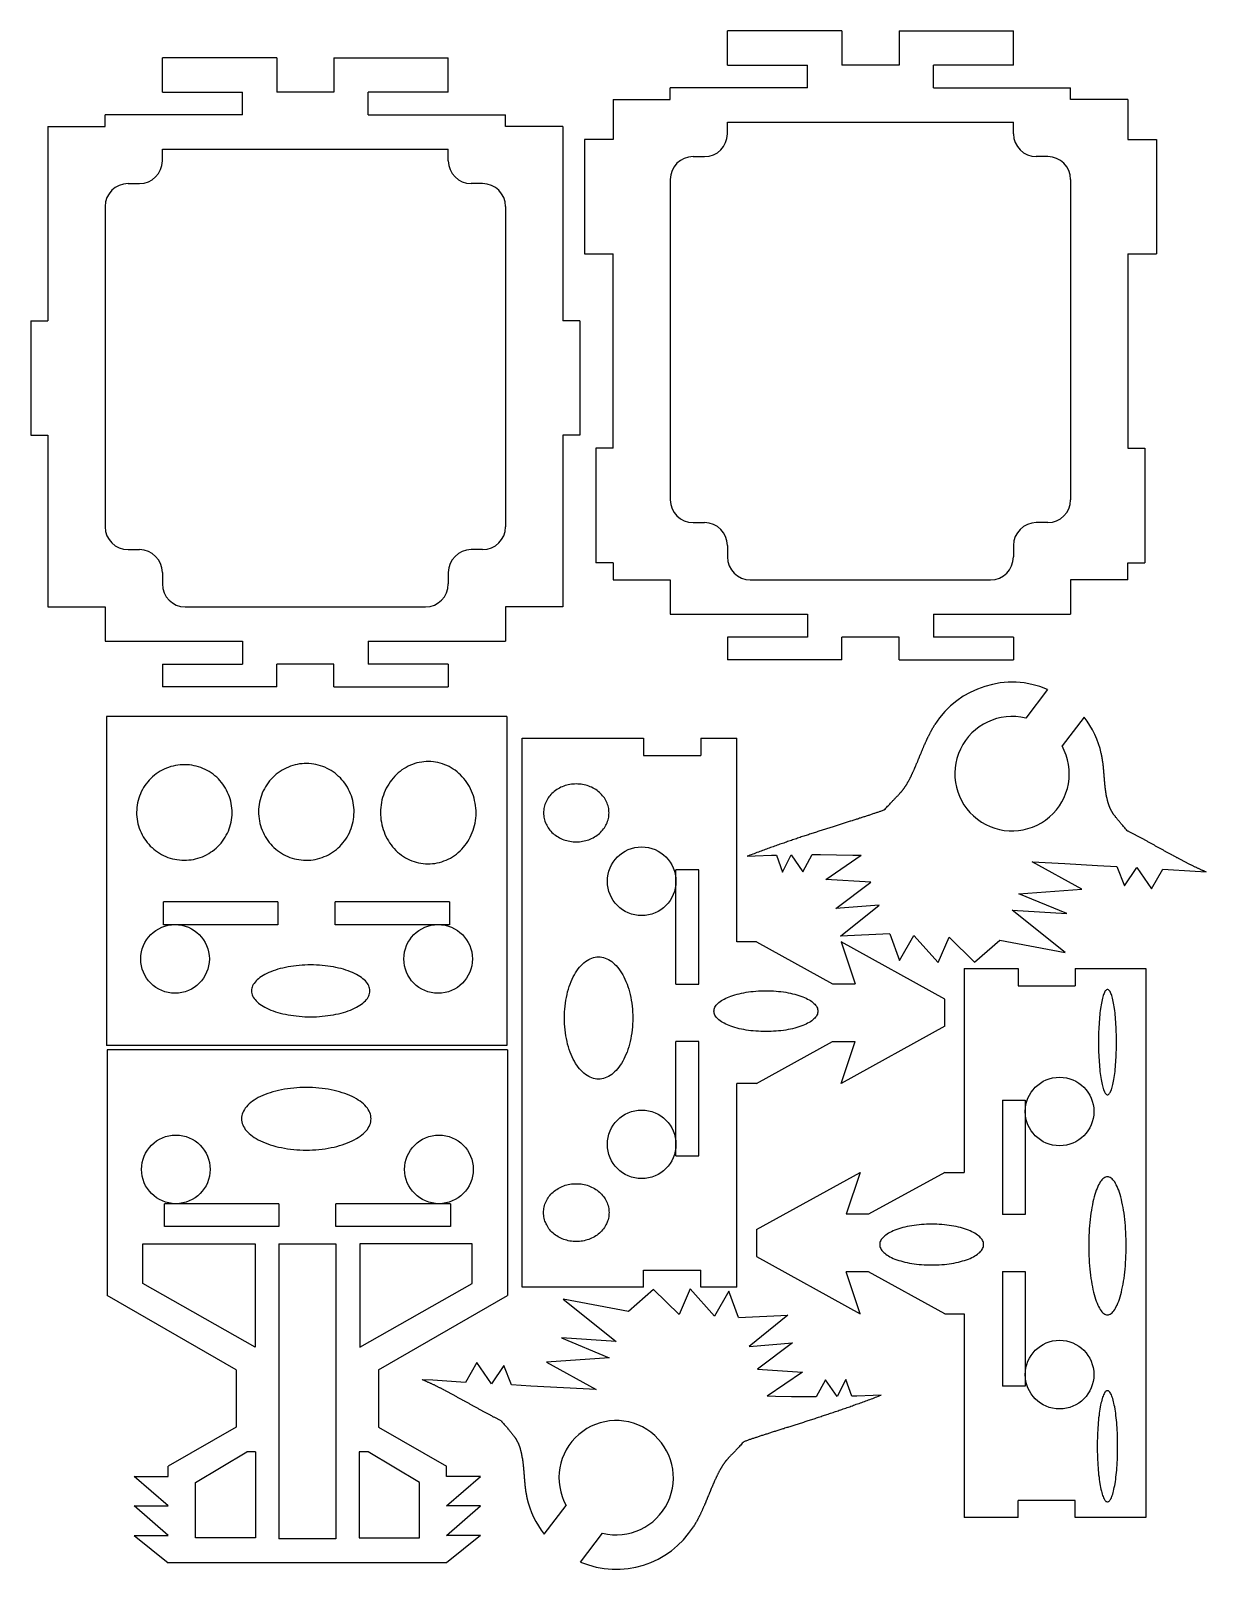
# Model space of a CAD drawing. Header units: millimetres. Extents: x 78 to 181, y 95 to 229.
import ezdxf

# ---------------------------------------------------------------- set-up
doc = ezdxf.new("R2010")
doc.units = ezdxf.units.MM
doc.layers.add('7', color=7, linetype='Continuous')

msp = doc.modelspace()

# ---------------------------------------------------------------- linework, layer by layer
at = {"color": 2}
for p, q in [((149.19, 229.41), (139.19, 229.41)), ((139.19, 226.41), (139.19, 229.41)), ((149.19, 229.41), (149.19, 226.41)), ((154.19, 229.41), (164.19, 229.41)), ((154.19, 229.41), (154.19, 226.41)), ((164.19, 226.41), (164.19, 229.41)), ((99.79, 227.05), (89.79, 227.05)), ((89.79, 224.05), (89.79, 227.05)), ((99.79, 227.05), (99.79, 224.05)), ((104.79, 227.05), (114.79, 227.05)), ((104.79, 227.05), (104.79, 224.05)), ((114.79, 224.05), (114.79, 227.05)), ((139.19, 226.41), (146.19, 226.41)), ((146.19, 224.41), (146.19, 226.41)), ((154.19, 226.41), (149.19, 226.41)), ((164.19, 226.41), (157.19, 226.41)), ((157.19, 224.41), (157.19, 226.41)), ((89.79, 224.05), (96.79, 224.05)), ((96.79, 222.05), (96.79, 224.05)), ((104.79, 224.05), (99.79, 224.05)), ((114.79, 224.05), (107.79, 224.05)), ((107.79, 222.05), (107.79, 224.05)), ((129.19, 223.41), (129.19, 219.91)), ((129.19, 223.41), (134.19, 223.41)), ((134.19, 223.41), (134.19, 224.41)), ((146.19, 224.41), (134.19, 224.41)), ((157.19, 224.41), (169.19, 224.41)), ((169.19, 223.41), (169.19, 224.41)), ((174.19, 223.41), (169.19, 223.41)), ((174.19, 223.41), (174.19, 219.91)), ((84.79, 221.05), (84.79, 222.05)), ((96.79, 222.05), (84.79, 222.05)), ((107.79, 222.05), (119.79, 222.05)), ((119.79, 221.05), (119.79, 222.05)), ((79.79, 221.05), (79.79, 204.05)), ((79.79, 221.05), (84.79, 221.05)), ((124.79, 221.05), (119.79, 221.05)), ((124.79, 221.05), (124.79, 204.05)), ((139.19, 220.41), (139.19, 221.41)), ((139.19, 221.41), (164.19, 221.41)), ((164.19, 220.41), (164.19, 221.41)), ((129.19, 219.91), (126.69, 219.91)), ((126.69, 219.91), (126.69, 209.91)), ((174.19, 219.91), (176.69, 219.91)), ((176.69, 219.91), (176.69, 209.91)), ((89.79, 218.05), (89.79, 219.05)), ((89.79, 219.05), (114.79, 219.05)), ((114.79, 218.05), (114.79, 219.05)), ((136.19, 218.41), (137.19, 218.41)), ((167.19, 218.41), (166.19, 218.41)), ((86.79, 216.05), (87.79, 216.05)), ((117.79, 216.05), (116.79, 216.05)), ((134.19, 216.41), (134.19, 188.41)), ((169.19, 216.41), (169.19, 188.41)), ((84.79, 214.05), (84.79, 186.05)), ((119.79, 214.05), (119.79, 186.05)), ((126.69, 209.91), (129.19, 209.91)), ((129.19, 192.91), (129.19, 209.91)), ((174.19, 209.91), (174.19, 192.91)), ((174.19, 209.91), (176.69, 209.91)), ((78.29, 204.05), (79.79, 204.05)), ((78.29, 204.05), (78.29, 194.05)), ((126.29, 204.05), (124.79, 204.05)), ((126.29, 204.05), (126.29, 194.05)), ((78.29, 194.05), (79.79, 194.05)), ((79.79, 194.05), (79.79, 179.05)), ((124.79, 194.05), (124.79, 179.05)), ((126.29, 194.05), (124.79, 194.05)), ((129.19, 192.91), (127.69, 192.91)), ((127.69, 192.91), (127.69, 182.91)), ((174.19, 192.91), (175.69, 192.91)), ((175.69, 192.91), (175.69, 182.91)), ((136.19, 186.41), (137.19, 186.41)), ((167.19, 186.41), (166.19, 186.41)), ((139.19, 184.41), (139.19, 183.41)), ((164.19, 184.41), (164.19, 183.41)), ((86.79, 184.05), (87.79, 184.05)), ((117.79, 184.05), (116.79, 184.05)), ((89.79, 182.05), (89.79, 181.05)), ((114.79, 182.05), (114.79, 181.05)), ((129.19, 182.91), (127.69, 182.91)), ((129.19, 182.91), (129.19, 181.41)), ((174.19, 182.91), (175.69, 182.91)), ((174.19, 181.41), (174.19, 182.91)), ((129.19, 181.41), (134.19, 181.41)), ((134.19, 181.41), (134.19, 178.41)), ((141.19, 181.41), (162.19, 181.41)), ((174.19, 181.41), (169.19, 181.41)), ((169.19, 181.41), (169.19, 178.41)), ((79.79, 179.05), (84.79, 179.05)), ((84.79, 179.05), (84.79, 176.05)), ((91.79, 179.05), (112.79, 179.05)), ((124.79, 179.05), (119.79, 179.05)), ((119.79, 179.05), (119.79, 176.05)), ((134.19, 178.41), (146.19, 178.41)), ((146.19, 178.41), (146.19, 176.41)), ((157.19, 178.41), (169.19, 178.41)), ((157.19, 178.41), (157.19, 176.41)), ((139.19, 176.41), (139.19, 174.41)), ((146.19, 176.41), (139.19, 176.41)), ((149.19, 174.41), (149.19, 176.41)), ((154.19, 176.41), (149.19, 176.41)), ((154.19, 174.41), (154.19, 176.41)), ((164.19, 176.41), (157.19, 176.41)), ((164.19, 176.41), (164.19, 174.41)), ((84.79, 176.05), (96.79, 176.05)), ((96.79, 176.05), (96.79, 174.05)), ((107.79, 176.05), (119.79, 176.05)), ((107.79, 176.05), (107.79, 174.05)), ((89.79, 174.05), (89.79, 172.05)), ((89.79, 174.05), (96.79, 174.05)), ((104.79, 174.05), (99.79, 174.05)), ((99.79, 172.05), (99.79, 174.05)), ((104.79, 172.05), (104.79, 174.05)), ((114.79, 174.05), (107.79, 174.05)), ((114.79, 174.05), (114.79, 172.05)), ((149.19, 174.41), (139.19, 174.41)), ((154.19, 174.41), (164.19, 174.41)), ((99.79, 172.05), (89.79, 172.05)), ((104.79, 172.05), (114.79, 172.05)), ((119.9, 169.47), (84.9, 169.47)), ((84.9, 169.47), (84.9, 140.71)), ((119.9, 169.47), (119.9, 140.71)), ((121.25, 167.56), (131.86, 167.56)), ((121.25, 119.56), (121.25, 167.56)), ((131.86, 167.56), (131.86, 166.06)), ((136.86, 167.56), (140.01, 167.56)), ((136.86, 167.56), (136.86, 166.06)), ((140.01, 149.75), (140.01, 167.56)), ((131.86, 166.06), (136.86, 166.06)), ((143.99, 155.86), (144.77, 157.37)), ((144.77, 157.37), (145.78, 155.89)), ((145.78, 155.89), (146.59, 157.39)), ((134.69, 146.06), (134.69, 156.06)), ((136.69, 156.06), (134.69, 156.06)), ((136.69, 146.06), (136.69, 156.06)), ((143.48, 157.34), (143.99, 155.86)), ((147.79, 155.22), (150.87, 157.34)), ((170.18, 154.36), (165.83, 156.75)), ((173.22, 156.35), (173.89, 154.65)), ((173.89, 154.65), (174.97, 156.25)), ((174.97, 156.25), (176.26, 154.39)), ((176.26, 154.39), (177.24, 156.12)), ((148.66, 152.67), (151.73, 154.97)), ((164.67, 153.97), (170.18, 154.36)), ((168.86, 152.24), (164.67, 153.97)), ((99.9, 153.26), (89.9, 153.26)), ((89.9, 151.26), (89.9, 153.26)), ((99.9, 153.26), (99.9, 151.26)), ((114.9, 153.26), (104.9, 153.26)), ((104.9, 151.26), (104.9, 153.26)), ((114.9, 153.26), (114.9, 151.26)), ((152.45, 152.98), (148.66, 152.67)), ((149.08, 150.25), (152.45, 152.98)), ((168.71, 148.84), (164.08, 152.54)), ((164.08, 152.54), (168.86, 152.24)), ((99.9, 151.26), (89.9, 151.26)), ((114.9, 151.26), (104.9, 151.26)), ((141.73, 149.75), (140.01, 149.75)), ((141.73, 149.75), (148.38, 146.08)), ((153.38, 150.45), (149.08, 150.25)), ((158.19, 144.75), (149.12, 149.75)), ((149.12, 149.75), (150.35, 146.08)), ((153.38, 150.45), (154.22, 148.14)), ((154.22, 148.14), (155.47, 150.33)), ((155.47, 150.33), (157.6, 147.95)), ((157.6, 147.95), (158.57, 150.18)), ((158.57, 150.18), (160.8, 147.99)), ((160.8, 147.99), (162.99, 149.92)), ((162.99, 149.92), (168.71, 148.84)), ((159.89, 147.43), (159.89, 129.61)), ((159.89, 147.43), (164.6, 147.43)), ((164.6, 147.43), (164.6, 145.93)), ((169.6, 147.43), (175.77, 147.43)), ((169.6, 147.43), (169.6, 145.93)), ((175.77, 147.43), (175.77, 99.43)), ((134.69, 146.06), (136.69, 146.06)), ((148.38, 146.08), (150.35, 146.08)), ((164.6, 145.93), (169.6, 145.93)), ((158.19, 142.38), (158.19, 144.75)), ((158.19, 142.38), (149.12, 137.38)), ((119.9, 140.71), (84.9, 140.71)), ((119.97, 140.31), (84.97, 140.31)), ((84.97, 140.31), (84.97, 118.85)), ((119.97, 140.31), (119.97, 118.85)), ((134.69, 131.06), (134.69, 141.06)), ((136.69, 141.06), (134.69, 141.06)), ((136.69, 131.06), (136.69, 141.06)), ((141.73, 137.38), (148.38, 141.04)), ((148.38, 141.04), (150.35, 141.04)), ((149.12, 137.38), (150.35, 141.04)), ((140.01, 119.56), (140.01, 137.38)), ((141.73, 137.38), (140.01, 137.38)), ((163.22, 135.93), (165.22, 135.93)), ((163.22, 135.93), (163.22, 125.93)), ((165.22, 135.93), (165.22, 125.93)), ((134.69, 131.06), (136.69, 131.06)), ((141.72, 124.61), (150.79, 129.61)), ((150.79, 129.61), (149.56, 125.95)), ((158.18, 129.61), (151.53, 125.95)), ((158.18, 129.61), (159.89, 129.61)), ((99.97, 126.87), (89.97, 126.87)), ((89.97, 124.87), (89.97, 126.87)), ((99.97, 126.87), (99.97, 124.87)), ((114.97, 126.87), (104.97, 126.87)), ((104.97, 124.87), (104.97, 126.87)), ((114.97, 126.87), (114.97, 124.87)), ((151.53, 125.95), (149.56, 125.95)), ((165.22, 125.93), (163.22, 125.93)), ((99.97, 124.87), (89.97, 124.87)), ((114.97, 124.87), (104.97, 124.87)), ((141.72, 124.61), (141.72, 122.24)), ((88.07, 123.37), (97.9, 123.37)), ((88.07, 119.88), (88.07, 123.37)), ((97.9, 123.37), (97.9, 114.34)), ((99.98, 123.37), (99.98, 97.57)), ((99.98, 123.37), (104.96, 123.37)), ((104.96, 123.37), (104.96, 97.57)), ((116.87, 123.37), (107.04, 123.37)), ((107.04, 123.37), (107.04, 114.34)), ((116.87, 119.88), (116.87, 123.37)), ((131.86, 119.56), (131.86, 121.06)), ((131.86, 121.06), (136.86, 121.06)), ((136.86, 119.56), (136.86, 121.06)), ((141.72, 122.24), (150.79, 117.24)), ((97.9, 114.34), (88.07, 119.88)), ((107.04, 114.34), (116.87, 119.88)), ((150.79, 117.24), (149.56, 120.91)), ((151.53, 120.91), (149.56, 120.91)), ((158.18, 117.24), (151.53, 120.91)), ((163.22, 120.93), (163.22, 110.93)), ((163.22, 120.93), (165.22, 120.93)), ((165.22, 120.93), (165.22, 110.93)), ((96.24, 112.34), (84.97, 118.85)), ((108.69, 112.34), (119.97, 118.85)), ((131.86, 119.56), (121.25, 119.56)), ((130.54, 117.45), (124.82, 118.53)), ((124.82, 118.53), (129.45, 114.83)), ((132.74, 119.38), (130.54, 117.45)), ((134.97, 117.19), (132.74, 119.38)), ((135.94, 119.42), (134.97, 117.19)), ((138.06, 117.05), (135.94, 119.42)), ((140.01, 119.56), (136.86, 119.56)), ((139.31, 119.23), (138.06, 117.05)), ((140.16, 116.92), (139.31, 119.23)), ((140.16, 116.92), (144.46, 117.12)), ((144.46, 117.12), (141.08, 114.39)), ((158.18, 117.24), (159.89, 117.24)), ((159.89, 117.24), (159.89, 99.43)), ((129.45, 114.83), (124.68, 115.13)), ((124.68, 115.13), (128.86, 113.4)), ((141.08, 114.39), (144.88, 114.7)), ((144.88, 114.7), (141.81, 112.4)), ((117.28, 112.98), (116.3, 111.25)), ((118.57, 111.12), (117.28, 112.98)), ((128.86, 113.4), (123.36, 113.01)), ((123.36, 113.01), (127.71, 110.62)), ((96.24, 112.34), (96.24, 107.34)), ((108.69, 112.34), (108.69, 107.34)), ((119.65, 112.72), (118.57, 111.12)), ((120.32, 111.02), (119.65, 112.72)), ((145.74, 112.15), (142.67, 110.03)), ((147.76, 111.48), (146.94, 109.98)), ((148.77, 110), (147.76, 111.48)), ((149.54, 111.51), (148.77, 110)), ((150.06, 110.03), (149.54, 111.51)), ((165.22, 110.93), (163.22, 110.93)), ((96.24, 107.34), (90.3, 103.91)), ((108.69, 107.34), (114.64, 103.91)), ((92.68, 102.49), (97.17, 105.17)), ((97.93, 105.17), (97.17, 105.17)), ((97.93, 105.17), (97.93, 97.67)), ((107.77, 105.17), (107.01, 105.17)), ((107.01, 105.17), (107.01, 97.67)), ((112.26, 102.49), (107.77, 105.17)), ((90.3, 103.03), (90.3, 103.91)), ((114.64, 103.03), (114.64, 103.91)), ((87.33, 103.03), (90.3, 103.03)), ((90.3, 100.45), (87.33, 103.03)), ((92.68, 97.67), (92.68, 102.49)), ((112.26, 97.67), (112.26, 102.49)), ((117.61, 103.03), (114.64, 103.03)), ((114.64, 100.45), (117.61, 103.03)), ((169.6, 100.93), (164.6, 100.93)), ((164.6, 99.43), (164.6, 100.93)), ((169.6, 99.43), (169.6, 100.93)), ((87.33, 100.45), (90.3, 100.45)), ((90.3, 97.86), (87.33, 100.45)), ((117.61, 100.45), (114.64, 100.45)), ((114.64, 97.86), (117.61, 100.45)), ((164.6, 99.43), (159.89, 99.43)), ((175.77, 99.43), (169.6, 99.43)), ((87.33, 97.86), (90.3, 97.86)), ((87.33, 97.86), (90.3, 95.48)), ((97.93, 97.67), (92.68, 97.67)), ((104.96, 97.57), (99.98, 97.57)), ((107.01, 97.67), (112.26, 97.67)), ((117.61, 97.86), (114.64, 97.86)), ((117.61, 97.86), (114.64, 95.48)), ((114.64, 95.48), (90.3, 95.48))]:
    msp.add_line(p, q, dxfattribs=at)
at = {"color": 1}
for p, q in [((167.18, 171.83), (165.26, 169.31)), ((170.36, 169.4), (168.44, 166.89)), ((143.99, 155.86), (144.77, 157.37)), ((144.77, 157.37), (145.78, 155.89)), ((145.78, 155.89), (146.59, 157.39)), ((143.48, 157.34), (143.99, 155.86)), ((147.79, 155.22), (150.87, 157.34)), ((170.18, 154.36), (165.83, 156.75)), ((173.22, 156.35), (173.89, 154.65)), ((173.89, 154.65), (174.97, 156.25)), ((174.97, 156.25), (176.26, 154.39)), ((176.26, 154.39), (177.24, 156.12)), ((151.73, 154.97), (147.79, 155.22)), ((148.66, 152.67), (151.73, 154.97)), ((164.67, 153.97), (170.18, 154.36)), ((168.86, 152.24), (164.67, 153.97)), ((152.45, 152.98), (148.66, 152.67)), ((149.08, 150.25), (152.45, 152.98)), ((168.71, 148.84), (164.08, 152.54)), ((164.08, 152.54), (168.86, 152.24)), ((153.38, 150.45), (149.08, 150.25)), ((153.38, 150.45), (154.22, 148.14)), ((154.22, 148.14), (155.47, 150.33)), ((162.99, 149.92), (168.71, 148.84)), ((130.54, 117.45), (124.82, 118.53)), ((124.82, 118.53), (129.45, 114.83)), ((139.31, 119.23), (138.06, 117.05)), ((140.16, 116.92), (139.31, 119.23)), ((140.16, 116.92), (144.46, 117.12)), ((144.46, 117.12), (141.08, 114.39)), ((129.45, 114.83), (124.68, 115.13)), ((124.68, 115.13), (128.86, 113.4)), ((141.08, 114.39), (144.88, 114.7)), ((144.88, 114.7), (141.81, 112.4)), ((117.28, 112.98), (116.3, 111.25)), ((118.57, 111.12), (117.28, 112.98)), ((128.86, 113.4), (123.36, 113.01)), ((123.36, 113.01), (127.71, 110.62)), ((119.65, 112.72), (118.57, 111.12)), ((120.32, 111.02), (119.65, 112.72)), ((141.81, 112.4), (145.74, 112.15)), ((145.74, 112.15), (142.67, 110.03)), ((147.76, 111.48), (146.94, 109.98)), ((148.77, 110), (147.76, 111.48)), ((149.54, 111.51), (148.77, 110)), ((150.06, 110.03), (149.54, 111.51)), ((123.17, 97.97), (125.09, 100.48)), ((126.35, 95.54), (128.27, 98.06))]:
    msp.add_line(p, q, dxfattribs=at)
for points in [[(152.9, 161.29, 0), (152.97, 161.37, 0), (153.05, 161.45, 0), (153.12, 161.53, 0), (153.19, 161.61, 0), (153.26, 161.68, 0), (153.32, 161.75, 0), (153.38, 161.81, 0), (153.44, 161.88, 0), (153.5, 161.94, 0), (153.56, 162, 0), (153.61, 162.05, 0), (153.66, 162.11, 0), (153.71, 162.16, 0), (153.76, 162.21, 0), (153.8, 162.26, 0), (153.84, 162.3, 0), (153.88, 162.34, 0), (153.92, 162.39, 0), (153.96, 162.43, 0), (154, 162.46, 0), (154.03, 162.5, 0), (154.07, 162.54, 0), (154.1, 162.57, 0), (154.13, 162.6, 0), (154.16, 162.64, 0), (154.19, 162.67, 0), (154.22, 162.7, 0), (154.25, 162.73, 0), (154.27, 162.75, 0), (154.3, 162.78, 0), (154.32, 162.81, 0), (154.35, 162.84, 0), (154.37, 162.86, 0), (154.39, 162.89, 0), (154.42, 162.91, 0), (154.44, 162.94, 0), (154.46, 162.97, 0), (154.48, 162.99, 0), (154.5, 163.02, 0), (154.52, 163.05, 0), (154.54, 163.07, 0), (154.57, 163.1, 0), (154.59, 163.13, 0), (154.61, 163.16, 0), (154.63, 163.19, 0), (154.65, 163.22, 0), (154.67, 163.24, 0), (154.69, 163.27, 0), (154.71, 163.3, 0), (154.73, 163.33, 0), (154.75, 163.36, 0), (154.77, 163.39, 0), (154.79, 163.42, 0), (154.81, 163.46, 0), (154.83, 163.49, 0), (154.85, 163.52, 0), (154.87, 163.55, 0), (154.89, 163.58, 0), (154.9, 163.61, 0), (154.92, 163.65, 0), (154.94, 163.68, 0), (154.96, 163.71, 0), (154.98, 163.75, 0), (155, 163.78, 0), (155.02, 163.81, 0), (155.04, 163.85, 0), (155.05, 163.88, 0), (155.07, 163.92, 0), (155.09, 163.95, 0), (155.11, 163.98, 0), (155.13, 164.02, 0), (155.15, 164.06, 0), (155.16, 164.09, 0), (155.18, 164.13, 0), (155.2, 164.16, 0), (155.22, 164.2, 0), (155.24, 164.23, 0), (155.25, 164.27, 0), (155.27, 164.31, 0), (155.29, 164.34, 0), (155.31, 164.38, 0), (155.32, 164.42, 0), (155.34, 164.46, 0), (155.36, 164.49, 0), (155.38, 164.53, 0), (155.39, 164.57, 0), (155.41, 164.61, 0), (155.43, 164.64, 0), (155.45, 164.68, 0), (155.46, 164.72, 0), (155.48, 164.76, 0), (155.5, 164.8, 0), (155.51, 164.84, 0), (155.53, 164.88, 0), (155.55, 164.92, 0), (155.57, 164.95, 0), (155.58, 164.99, 0), (155.6, 165.03, 0), (155.62, 165.07, 0), (155.63, 165.11, 0), (155.65, 165.15, 0), (155.67, 165.19, 0), (155.68, 165.23, 0), (155.7, 165.27, 0), (155.72, 165.31, 0), (155.73, 165.35, 0), (155.75, 165.39, 0), (155.77, 165.43, 0), (155.79, 165.47, 0), (155.8, 165.51, 0), (155.82, 165.55, 0), (155.84, 165.6, 0), (155.85, 165.64, 0), (155.87, 165.68, 0), (155.89, 165.72, 0), (155.9, 165.76, 0), (155.92, 165.8, 0), (155.94, 165.84, 0), (155.95, 165.88, 0), (155.97, 165.92, 0), (155.99, 165.96, 0), (156.01, 166.01, 0), (156.02, 166.05, 0), (156.04, 166.09, 0), (156.06, 166.13, 0), (156.07, 166.17, 0), (156.09, 166.21, 0), (156.11, 166.25, 0), (156.12, 166.3, 0), (156.14, 166.34, 0), (156.16, 166.38, 0), (156.18, 166.42, 0), (156.19, 166.46, 0), (156.21, 166.5, 0), (156.23, 166.54, 0), (156.25, 166.59, 0), (156.26, 166.63, 0), (156.28, 166.67, 0), (156.3, 166.71, 0), (156.32, 166.75, 0), (156.33, 166.79, 0), (156.35, 166.83, 0), (156.37, 166.87, 0), (156.39, 166.92, 0), (156.4, 166.96, 0), (156.42, 167, 0), (156.44, 167.04, 0), (156.46, 167.08, 0), (156.48, 167.12, 0), (156.49, 167.16, 0), (156.51, 167.2, 0), (156.53, 167.24, 0), (156.55, 167.28, 0), (156.57, 167.33, 0), (156.59, 167.37, 0), (156.61, 167.41, 0), (156.62, 167.45, 0), (156.64, 167.49, 0), (156.66, 167.53, 0), (156.68, 167.57, 0), (156.7, 167.61, 0), (156.72, 167.65, 0), (156.74, 167.69, 0), (156.76, 167.73, 0), (156.78, 167.77, 0), (156.8, 167.81, 0), (156.82, 167.84, 0), (156.84, 167.88, 0), (156.86, 167.92, 0), (156.88, 167.96, 0), (156.9, 168, 0), (156.92, 168.04, 0), (156.94, 168.08, 0), (156.96, 168.12, 0), (156.98, 168.16, 0), (157, 168.19, 0), (157.02, 168.23, 0), (157.04, 168.27, 0), (157.06, 168.31, 0), (157.08, 168.34, 0), (157.1, 168.38, 0), (157.12, 168.42, 0), (157.14, 168.46, 0), (157.17, 168.49, 0), (157.19, 168.53, 0), (157.21, 168.57, 0), (157.23, 168.6, 0), (157.25, 168.64, 0), (157.27, 168.67, 0), (157.3, 168.71, 0), (157.32, 168.75, 0)], [(174.13, 159.48, 0), (174.06, 159.56, 0), (173.99, 159.64, 0), (173.93, 159.72, 0), (173.87, 159.79, 0), (173.81, 159.86, 0), (173.75, 159.92, 0), (173.69, 159.99, 0), (173.64, 160.05, 0), (173.59, 160.11, 0), (173.54, 160.17, 0), (173.49, 160.22, 0), (173.45, 160.28, 0), (173.41, 160.33, 0), (173.37, 160.38, 0), (173.33, 160.42, 0), (173.29, 160.47, 0), (173.25, 160.51, 0), (173.22, 160.55, 0), (173.19, 160.59, 0), (173.15, 160.63, 0), (173.12, 160.67, 0), (173.1, 160.71, 0), (173.07, 160.74, 0), (173.04, 160.78, 0), (173.02, 160.81, 0), (172.99, 160.84, 0), (172.97, 160.87, 0), (172.95, 160.9, 0), (172.93, 160.93, 0), (172.91, 160.96, 0), (172.89, 160.99, 0), (172.87, 161.01, 0), (172.86, 161.04, 0), (172.84, 161.07, 0), (172.82, 161.09, 0), (172.81, 161.12, 0), (172.79, 161.15, 0), (172.78, 161.17, 0), (172.76, 161.2, 0), (172.75, 161.23, 0), (172.73, 161.25, 0), (172.72, 161.28, 0), (172.71, 161.31, 0), (172.69, 161.33, 0), (172.68, 161.36, 0), (172.67, 161.39, 0), (172.65, 161.42, 0), (172.64, 161.44, 0), (172.63, 161.47, 0), (172.62, 161.5, 0), (172.61, 161.53, 0), (172.59, 161.56, 0), (172.58, 161.59, 0), (172.57, 161.62, 0), (172.56, 161.64, 0), (172.55, 161.67, 0), (172.54, 161.7, 0), (172.53, 161.73, 0), (172.52, 161.76, 0), (172.51, 161.79, 0), (172.5, 161.82, 0), (172.49, 161.85, 0), (172.48, 161.88, 0), (172.47, 161.91, 0), (172.46, 161.94, 0), (172.45, 161.97, 0), (172.44, 162.01, 0), (172.44, 162.04, 0), (172.43, 162.07, 0), (172.42, 162.1, 0), (172.41, 162.13, 0), (172.4, 162.16, 0), (172.4, 162.19, 0), (172.39, 162.23, 0), (172.38, 162.26, 0), (172.37, 162.29, 0), (172.37, 162.32, 0), (172.36, 162.35, 0), (172.35, 162.39, 0), (172.35, 162.42, 0), (172.34, 162.45, 0), (172.33, 162.48, 0), (172.33, 162.52, 0), (172.32, 162.55, 0), (172.31, 162.58, 0), (172.31, 162.62, 0), (172.3, 162.65, 0), (172.3, 162.68, 0), (172.29, 162.72, 0), (172.29, 162.75, 0), (172.28, 162.78, 0), (172.28, 162.82, 0), (172.27, 162.85, 0), (172.27, 162.88, 0), (172.26, 162.92, 0), (172.26, 162.95, 0), (172.25, 162.99, 0), (172.25, 163.02, 0), (172.24, 163.05, 0), (172.24, 163.09, 0), (172.23, 163.12, 0), (172.23, 163.16, 0), (172.22, 163.19, 0), (172.22, 163.23, 0), (172.22, 163.26, 0), (172.21, 163.3, 0), (172.21, 163.33, 0), (172.21, 163.37, 0), (172.2, 163.4, 0), (172.2, 163.44, 0), (172.19, 163.47, 0), (172.19, 163.5, 0), (172.19, 163.54, 0), (172.18, 163.57, 0), (172.18, 163.61, 0), (172.18, 163.65, 0), (172.17, 163.68, 0), (172.17, 163.72, 0), (172.17, 163.75, 0), (172.16, 163.79, 0), (172.16, 163.82, 0), (172.16, 163.86, 0), (172.15, 163.89, 0), (172.15, 163.93, 0), (172.15, 163.96, 0), (172.15, 164, 0), (172.14, 164.03, 0), (172.14, 164.07, 0), (172.14, 164.1, 0), (172.13, 164.14, 0), (172.13, 164.17, 0), (172.13, 164.21, 0), (172.13, 164.24, 0), (172.12, 164.28, 0), (172.12, 164.32, 0), (172.12, 164.35, 0), (172.11, 164.39, 0), (172.11, 164.42, 0), (172.11, 164.46, 0), (172.1, 164.49, 0), (172.1, 164.53, 0), (172.1, 164.56, 0), (172.1, 164.6, 0), (172.09, 164.63, 0), (172.09, 164.67, 0), (172.09, 164.7, 0), (172.08, 164.74, 0), (172.08, 164.77, 0), (172.08, 164.81, 0), (172.07, 164.84, 0), (172.07, 164.88, 0), (172.07, 164.91, 0), (172.06, 164.95, 0), (172.06, 164.98, 0), (172.06, 165.02, 0), (172.05, 165.05, 0), (172.05, 165.09, 0), (172.05, 165.12, 0), (172.04, 165.16, 0), (172.04, 165.19, 0), (172.03, 165.23, 0), (172.03, 165.26, 0), (172.03, 165.29, 0), (172.02, 165.33, 0), (172.02, 165.36, 0), (172.01, 165.4, 0), (172.01, 165.43, 0), (172.01, 165.47, 0), (172, 165.5, 0), (172, 165.53, 0), (171.99, 165.57, 0), (171.99, 165.6, 0), (171.98, 165.63, 0), (171.98, 165.67, 0), (171.97, 165.7, 0), (171.97, 165.73, 0), (171.96, 165.77, 0), (171.96, 165.8, 0), (171.95, 165.83, 0), (171.95, 165.87, 0), (171.94, 165.9, 0), (171.93, 165.93, 0), (171.93, 165.96, 0), (171.92, 166, 0), (171.92, 166.03, 0), (171.91, 166.06, 0), (171.9, 166.09, 0), (171.9, 166.13, 0), (171.89, 166.16, 0), (171.88, 166.19, 0), (171.88, 166.22, 0)], [(152.9, 161.29, 0), (152.83, 161.26, 0), (152.77, 161.24, 0), (152.71, 161.22, 0), (152.64, 161.2, 0), (152.58, 161.17, 0), (152.51, 161.15, 0), (152.45, 161.13, 0), (152.38, 161.1, 0), (152.32, 161.08, 0), (152.25, 161.06, 0), (152.18, 161.04, 0), (152.11, 161.01, 0), (152.04, 160.99, 0), (151.98, 160.97, 0), (151.91, 160.94, 0), (151.84, 160.92, 0), (151.76, 160.9, 0), (151.69, 160.87, 0), (151.62, 160.85, 0), (151.55, 160.82, 0), (151.48, 160.8, 0), (151.4, 160.78, 0), (151.33, 160.75, 0), (151.25, 160.73, 0), (151.18, 160.7, 0), (151.1, 160.68, 0), (151.03, 160.65, 0), (150.95, 160.63, 0), (150.87, 160.61, 0), (150.8, 160.58, 0), (150.72, 160.56, 0), (150.64, 160.53, 0), (150.56, 160.5, 0), (150.48, 160.48, 0), (150.4, 160.45, 0), (150.32, 160.43, 0), (150.24, 160.4, 0), (150.16, 160.38, 0), (150.08, 160.35, 0), (149.99, 160.32, 0), (149.91, 160.3, 0), (149.83, 160.27, 0), (149.74, 160.24, 0), (149.66, 160.22, 0), (149.57, 160.19, 0), (149.49, 160.16, 0), (149.4, 160.14, 0), (149.31, 160.11, 0), (149.23, 160.08, 0), (149.14, 160.05, 0), (149.05, 160.03, 0), (148.96, 160, 0), (148.87, 159.97, 0), (148.78, 159.94, 0), (148.69, 159.91, 0), (148.6, 159.88, 0), (148.51, 159.85, 0), (148.42, 159.83, 0), (148.33, 159.8, 0), (148.23, 159.77, 0), (148.14, 159.74, 0), (148.05, 159.71, 0), (147.95, 159.68, 0), (147.86, 159.65, 0), (147.76, 159.62, 0), (147.67, 159.59, 0), (147.57, 159.55, 0), (147.47, 159.52, 0), (147.37, 159.49, 0), (147.28, 159.46, 0), (147.18, 159.43, 0), (147.08, 159.4, 0), (146.98, 159.36, 0), (146.88, 159.33, 0), (146.78, 159.3, 0), (146.68, 159.27, 0), (146.58, 159.23, 0), (146.48, 159.2, 0), (146.37, 159.17, 0), (146.27, 159.13, 0), (146.17, 159.1, 0), (146.06, 159.06, 0), (145.96, 159.03, 0), (145.86, 159, 0), (145.75, 158.96, 0), (145.64, 158.93, 0), (145.54, 158.89, 0), (145.43, 158.85, 0), (145.32, 158.82, 0), (145.22, 158.78, 0), (145.11, 158.75, 0), (145, 158.71, 0), (144.89, 158.67, 0), (144.78, 158.63, 0), (144.67, 158.6, 0), (144.56, 158.56, 0), (144.45, 158.52, 0), (144.34, 158.48, 0), (144.23, 158.44, 0), (144.11, 158.4, 0), (144, 158.37, 0), (143.89, 158.33, 0), (143.77, 158.29, 0), (143.66, 158.25, 0), (143.55, 158.21, 0), (143.43, 158.16, 0), (143.31, 158.12, 0), (143.2, 158.08, 0), (143.08, 158.04, 0), (142.96, 158, 0), (142.85, 157.96, 0), (142.73, 157.91, 0), (142.61, 157.87, 0), (142.49, 157.83, 0), (142.37, 157.78, 0), (142.25, 157.74, 0), (142.13, 157.7, 0), (142.01, 157.65, 0), (141.89, 157.61, 0), (141.77, 157.56, 0), (141.64, 157.52, 0), (141.52, 157.47, 0), (141.4, 157.42, 0), (141.27, 157.38, 0), (141.15, 157.33, 0), (141.02, 157.28, 0), (140.9, 157.24, 0)], [(174.13, 159.48, 0), (174.18, 159.46, 0), (174.24, 159.43, 0), (174.29, 159.4, 0), (174.35, 159.37, 0), (174.4, 159.35, 0), (174.46, 159.32, 0), (174.51, 159.29, 0), (174.57, 159.26, 0), (174.63, 159.23, 0), (174.68, 159.2, 0), (174.74, 159.17, 0), (174.79, 159.15, 0), (174.85, 159.12, 0), (174.9, 159.09, 0), (174.96, 159.06, 0), (175.01, 159.03, 0), (175.07, 159, 0), (175.13, 158.97, 0), (175.18, 158.94, 0), (175.24, 158.91, 0), (175.29, 158.88, 0), (175.35, 158.85, 0), (175.41, 158.82, 0), (175.46, 158.79, 0), (175.52, 158.76, 0), (175.58, 158.73, 0), (175.63, 158.7, 0), (175.69, 158.67, 0), (175.74, 158.64, 0), (175.8, 158.61, 0), (175.86, 158.58, 0), (175.91, 158.54, 0), (175.97, 158.51, 0), (176.03, 158.48, 0), (176.08, 158.45, 0), (176.14, 158.42, 0), (176.2, 158.39, 0), (176.25, 158.36, 0), (176.31, 158.33, 0), (176.37, 158.3, 0), (176.42, 158.27, 0), (176.48, 158.23, 0), (176.53, 158.2, 0), (176.59, 158.17, 0), (176.65, 158.14, 0), (176.7, 158.11, 0), (176.76, 158.08, 0), (176.82, 158.05, 0), (176.87, 158.02, 0), (176.93, 157.98, 0), (176.99, 157.95, 0), (177.04, 157.92, 0), (177.1, 157.89, 0), (177.16, 157.86, 0), (177.21, 157.83, 0), (177.27, 157.8, 0), (177.32, 157.77, 0), (177.38, 157.73, 0), (177.44, 157.7, 0), (177.49, 157.67, 0), (177.55, 157.64, 0), (177.6, 157.61, 0), (177.66, 157.58, 0), (177.72, 157.55, 0), (177.77, 157.52, 0), (177.83, 157.49, 0), (177.88, 157.46, 0), (177.94, 157.43, 0), (178, 157.4, 0), (178.05, 157.37, 0), (178.11, 157.33, 0), (178.16, 157.3, 0), (178.22, 157.27, 0), (178.27, 157.24, 0), (178.33, 157.21, 0), (178.38, 157.18, 0), (178.44, 157.15, 0), (178.49, 157.13, 0), (178.55, 157.1, 0), (178.6, 157.07, 0), (178.66, 157.04, 0), (178.71, 157.01, 0), (178.77, 156.98, 0), (178.82, 156.95, 0), (178.88, 156.92, 0), (178.93, 156.89, 0), (178.98, 156.86, 0), (179.04, 156.84, 0), (179.09, 156.81, 0), (179.15, 156.78, 0), (179.2, 156.75, 0), (179.25, 156.72, 0), (179.31, 156.7, 0), (179.36, 156.67, 0), (179.41, 156.64, 0), (179.47, 156.61, 0), (179.52, 156.59, 0), (179.57, 156.56, 0), (179.63, 156.53, 0), (179.68, 156.51, 0), (179.73, 156.48, 0), (179.78, 156.46, 0), (179.84, 156.43, 0), (179.89, 156.41, 0), (179.94, 156.38, 0), (179.99, 156.35, 0), (180.04, 156.33, 0), (180.09, 156.31, 0), (180.15, 156.28, 0), (180.2, 156.26, 0), (180.25, 156.23, 0), (180.3, 156.21, 0), (180.35, 156.19, 0), (180.4, 156.16, 0), (180.45, 156.14, 0), (180.5, 156.12, 0), (180.55, 156.09, 0), (180.6, 156.07, 0), (180.65, 156.05, 0), (180.7, 156.03, 0), (180.75, 156.01, 0), (180.8, 155.99, 0), (180.85, 155.96, 0), (180.9, 155.94, 0), (180.95, 155.92, 0), (181, 155.9, 0), (181.04, 155.88, 0)], [(119.41, 107.89, 0), (119.35, 107.91, 0), (119.3, 107.94, 0), (119.24, 107.97, 0), (119.19, 108, 0), (119.13, 108.02, 0), (119.08, 108.05, 0), (119.02, 108.08, 0), (118.97, 108.11, 0), (118.91, 108.14, 0), (118.86, 108.17, 0), (118.8, 108.2, 0), (118.74, 108.22, 0), (118.69, 108.25, 0), (118.63, 108.28, 0), (118.58, 108.31, 0), (118.52, 108.34, 0), (118.47, 108.37, 0), (118.41, 108.4, 0), (118.35, 108.43, 0), (118.3, 108.46, 0), (118.24, 108.49, 0), (118.19, 108.52, 0), (118.13, 108.55, 0), (118.07, 108.58, 0), (118.02, 108.61, 0), (117.96, 108.64, 0), (117.9, 108.67, 0), (117.85, 108.7, 0), (117.79, 108.73, 0), (117.74, 108.76, 0), (117.68, 108.79, 0), (117.62, 108.83, 0), (117.57, 108.86, 0), (117.51, 108.89, 0), (117.45, 108.92, 0), (117.4, 108.95, 0), (117.34, 108.98, 0), (117.28, 109.01, 0), (117.23, 109.04, 0), (117.17, 109.07, 0), (117.11, 109.1, 0), (117.06, 109.14, 0), (117, 109.17, 0), (116.94, 109.2, 0), (116.89, 109.23, 0), (116.83, 109.26, 0), (116.78, 109.29, 0), (116.72, 109.32, 0), (116.66, 109.35, 0), (116.61, 109.39, 0), (116.55, 109.42, 0), (116.49, 109.45, 0), (116.44, 109.48, 0), (116.38, 109.51, 0), (116.32, 109.54, 0), (116.27, 109.57, 0), (116.21, 109.6, 0), (116.16, 109.64, 0), (116.1, 109.67, 0), (116.04, 109.7, 0), (115.99, 109.73, 0), (115.93, 109.76, 0), (115.88, 109.79, 0), (115.82, 109.82, 0), (115.76, 109.85, 0), (115.71, 109.88, 0), (115.65, 109.91, 0), (115.6, 109.94, 0), (115.54, 109.97, 0), (115.48, 110, 0), (115.43, 110.04, 0), (115.37, 110.07, 0), (115.32, 110.1, 0), (115.26, 110.13, 0), (115.21, 110.16, 0), (115.15, 110.19, 0), (115.1, 110.22, 0), (115.04, 110.24, 0), (114.99, 110.27, 0), (114.93, 110.3, 0), (114.88, 110.33, 0), (114.82, 110.36, 0), (114.77, 110.39, 0), (114.71, 110.42, 0), (114.66, 110.45, 0), (114.61, 110.48, 0), (114.55, 110.51, 0), (114.5, 110.53, 0), (114.44, 110.56, 0), (114.39, 110.59, 0), (114.34, 110.62, 0), (114.28, 110.65, 0), (114.23, 110.67, 0), (114.18, 110.7, 0), (114.12, 110.73, 0), (114.07, 110.76, 0), (114.02, 110.78, 0), (113.96, 110.81, 0), (113.91, 110.84, 0), (113.86, 110.86, 0), (113.81, 110.89, 0), (113.75, 110.91, 0), (113.7, 110.94, 0), (113.65, 110.96, 0), (113.6, 110.99, 0), (113.54, 111.02, 0), (113.49, 111.04, 0), (113.44, 111.06, 0), (113.39, 111.09, 0), (113.34, 111.11, 0), (113.29, 111.14, 0), (113.24, 111.16, 0), (113.19, 111.18, 0), (113.13, 111.21, 0), (113.08, 111.23, 0), (113.03, 111.25, 0), (112.98, 111.28, 0), (112.93, 111.3, 0), (112.88, 111.32, 0), (112.83, 111.34, 0), (112.79, 111.36, 0), (112.74, 111.38, 0), (112.69, 111.41, 0), (112.64, 111.43, 0), (112.59, 111.45, 0), (112.54, 111.47, 0), (112.49, 111.49, 0)], [(140.64, 106.08, 0), (140.7, 106.11, 0), (140.77, 106.13, 0), (140.83, 106.15, 0), (140.89, 106.17, 0), (140.96, 106.2, 0), (141.02, 106.22, 0), (141.09, 106.24, 0), (141.15, 106.27, 0), (141.22, 106.29, 0), (141.29, 106.31, 0), (141.36, 106.33, 0), (141.42, 106.36, 0), (141.49, 106.38, 0), (141.56, 106.4, 0), (141.63, 106.43, 0), (141.7, 106.45, 0), (141.77, 106.47, 0), (141.84, 106.5, 0), (141.91, 106.52, 0), (141.99, 106.55, 0), (142.06, 106.57, 0), (142.13, 106.59, 0), (142.21, 106.62, 0), (142.28, 106.64, 0), (142.36, 106.67, 0), (142.43, 106.69, 0), (142.51, 106.72, 0), (142.58, 106.74, 0), (142.66, 106.76, 0), (142.74, 106.79, 0), (142.82, 106.81, 0), (142.9, 106.84, 0), (142.97, 106.87, 0), (143.05, 106.89, 0), (143.13, 106.92, 0), (143.22, 106.94, 0), (143.3, 106.97, 0), (143.38, 106.99, 0), (143.46, 107.02, 0), (143.54, 107.05, 0), (143.63, 107.07, 0), (143.71, 107.1, 0), (143.79, 107.13, 0), (143.88, 107.15, 0), (143.96, 107.18, 0), (144.05, 107.21, 0), (144.14, 107.23, 0), (144.22, 107.26, 0), (144.31, 107.29, 0), (144.4, 107.32, 0), (144.49, 107.34, 0), (144.57, 107.37, 0), (144.66, 107.4, 0), (144.75, 107.43, 0), (144.84, 107.46, 0), (144.94, 107.49, 0), (145.03, 107.52, 0), (145.12, 107.54, 0), (145.21, 107.57, 0), (145.3, 107.6, 0), (145.4, 107.63, 0), (145.49, 107.66, 0), (145.58, 107.69, 0), (145.68, 107.72, 0), (145.78, 107.75, 0), (145.87, 107.78, 0), (145.97, 107.82, 0), (146.06, 107.85, 0), (146.16, 107.88, 0), (146.26, 107.91, 0), (146.36, 107.94, 0), (146.46, 107.97, 0), (146.56, 108.01, 0), (146.66, 108.04, 0), (146.76, 108.07, 0), (146.86, 108.1, 0), (146.96, 108.14, 0), (147.06, 108.17, 0), (147.16, 108.2, 0), (147.26, 108.24, 0), (147.37, 108.27, 0), (147.47, 108.31, 0), (147.58, 108.34, 0), (147.68, 108.37, 0), (147.79, 108.41, 0), (147.89, 108.44, 0), (148, 108.48, 0), (148.1, 108.52, 0), (148.21, 108.55, 0), (148.32, 108.59, 0), (148.43, 108.62, 0), (148.54, 108.66, 0), (148.64, 108.7, 0), (148.75, 108.74, 0), (148.86, 108.77, 0), (148.97, 108.81, 0), (149.09, 108.85, 0), (149.2, 108.89, 0), (149.31, 108.93, 0), (149.42, 108.97, 0), (149.53, 109, 0), (149.65, 109.04, 0), (149.76, 109.08, 0), (149.88, 109.12, 0), (149.99, 109.16, 0), (150.11, 109.21, 0), (150.22, 109.25, 0), (150.34, 109.29, 0), (150.45, 109.33, 0), (150.57, 109.37, 0), (150.69, 109.41, 0), (150.81, 109.46, 0), (150.93, 109.5, 0), (151.05, 109.54, 0), (151.17, 109.59, 0), (151.29, 109.63, 0), (151.41, 109.67, 0), (151.53, 109.72, 0), (151.65, 109.76, 0), (151.77, 109.81, 0), (151.89, 109.85, 0), (152.02, 109.9, 0), (152.14, 109.95, 0), (152.26, 109.99, 0), (152.39, 110.04, 0), (152.51, 110.09, 0), (152.64, 110.13, 0)], [(119.41, 107.89, 0), (119.48, 107.81, 0), (119.54, 107.73, 0), (119.61, 107.65, 0), (119.67, 107.58, 0), (119.73, 107.51, 0), (119.79, 107.45, 0), (119.84, 107.38, 0), (119.9, 107.32, 0), (119.95, 107.26, 0), (119.99, 107.2, 0), (120.04, 107.15, 0), (120.09, 107.09, 0), (120.13, 107.04, 0), (120.17, 106.99, 0), (120.21, 106.95, 0), (120.25, 106.9, 0), (120.28, 106.86, 0), (120.32, 106.82, 0), (120.35, 106.78, 0), (120.38, 106.74, 0), (120.41, 106.7, 0), (120.44, 106.66, 0), (120.47, 106.63, 0), (120.49, 106.59, 0), (120.52, 106.56, 0), (120.54, 106.53, 0), (120.56, 106.5, 0), (120.59, 106.47, 0), (120.61, 106.44, 0), (120.63, 106.41, 0), (120.64, 106.38, 0), (120.66, 106.36, 0), (120.68, 106.33, 0), (120.7, 106.3, 0), (120.71, 106.28, 0), (120.73, 106.25, 0), (120.74, 106.22, 0), (120.76, 106.2, 0), (120.77, 106.17, 0), (120.79, 106.14, 0), (120.8, 106.12, 0), (120.82, 106.09, 0), (120.83, 106.06, 0), (120.84, 106.04, 0), (120.86, 106.01, 0), (120.87, 105.98, 0), (120.88, 105.95, 0), (120.89, 105.93, 0), (120.91, 105.9, 0), (120.92, 105.87, 0), (120.93, 105.84, 0), (120.94, 105.81, 0), (120.95, 105.78, 0), (120.96, 105.75, 0), (120.98, 105.73, 0), (120.99, 105.7, 0), (121, 105.67, 0), (121.01, 105.64, 0), (121.02, 105.61, 0), (121.03, 105.58, 0), (121.04, 105.55, 0), (121.05, 105.52, 0), (121.06, 105.49, 0), (121.07, 105.46, 0), (121.07, 105.43, 0), (121.08, 105.4, 0), (121.09, 105.36, 0), (121.1, 105.33, 0), (121.11, 105.3, 0), (121.12, 105.27, 0), (121.13, 105.24, 0), (121.13, 105.21, 0), (121.14, 105.18, 0), (121.15, 105.14, 0), (121.16, 105.11, 0), (121.16, 105.08, 0), (121.17, 105.05, 0), (121.18, 105.02, 0), (121.18, 104.98, 0), (121.19, 104.95, 0), (121.2, 104.92, 0), (121.2, 104.89, 0), (121.21, 104.85, 0), (121.22, 104.82, 0), (121.22, 104.79, 0), (121.23, 104.75, 0), (121.23, 104.72, 0), (121.24, 104.69, 0), (121.24, 104.65, 0), (121.25, 104.62, 0), (121.26, 104.59, 0), (121.26, 104.55, 0), (121.27, 104.52, 0), (121.27, 104.49, 0), (121.28, 104.45, 0), (121.28, 104.42, 0), (121.29, 104.38, 0), (121.29, 104.35, 0), (121.29, 104.32, 0), (121.3, 104.28, 0), (121.3, 104.25, 0), (121.31, 104.21, 0), (121.31, 104.18, 0), (121.32, 104.14, 0), (121.32, 104.11, 0), (121.32, 104.07, 0), (121.33, 104.04, 0), (121.33, 104, 0), (121.33, 103.97, 0), (121.34, 103.93, 0), (121.34, 103.9, 0), (121.35, 103.87, 0), (121.35, 103.83, 0), (121.35, 103.8, 0), (121.36, 103.76, 0), (121.36, 103.72, 0), (121.36, 103.69, 0), (121.37, 103.65, 0), (121.37, 103.62, 0), (121.37, 103.58, 0), (121.38, 103.55, 0), (121.38, 103.51, 0), (121.38, 103.48, 0), (121.38, 103.44, 0), (121.39, 103.41, 0), (121.39, 103.37, 0), (121.39, 103.34, 0), (121.4, 103.3, 0), (121.4, 103.27, 0), (121.4, 103.23, 0), (121.41, 103.2, 0), (121.41, 103.16, 0), (121.41, 103.13, 0), (121.41, 103.09, 0), (121.42, 103.05, 0), (121.42, 103.02, 0), (121.42, 102.98, 0), (121.43, 102.95, 0), (121.43, 102.91, 0), (121.43, 102.88, 0), (121.43, 102.84, 0), (121.44, 102.81, 0), (121.44, 102.77, 0), (121.44, 102.74, 0), (121.45, 102.7, 0), (121.45, 102.67, 0), (121.45, 102.63, 0), (121.46, 102.6, 0), (121.46, 102.56, 0), (121.46, 102.53, 0), (121.47, 102.49, 0), (121.47, 102.46, 0), (121.47, 102.42, 0), (121.48, 102.39, 0), (121.48, 102.35, 0), (121.48, 102.32, 0), (121.49, 102.28, 0), (121.49, 102.25, 0), (121.49, 102.21, 0), (121.5, 102.18, 0), (121.5, 102.14, 0), (121.51, 102.11, 0), (121.51, 102.08, 0), (121.51, 102.04, 0), (121.52, 102.01, 0), (121.52, 101.97, 0), (121.53, 101.94, 0), (121.53, 101.9, 0), (121.53, 101.87, 0), (121.54, 101.84, 0), (121.54, 101.8, 0), (121.55, 101.77, 0), (121.55, 101.74, 0), (121.56, 101.7, 0), (121.56, 101.67, 0), (121.57, 101.64, 0), (121.57, 101.6, 0), (121.58, 101.57, 0), (121.59, 101.54, 0), (121.59, 101.5, 0), (121.6, 101.47, 0), (121.6, 101.44, 0), (121.61, 101.41, 0), (121.61, 101.37, 0), (121.62, 101.34, 0), (121.63, 101.31, 0), (121.63, 101.28, 0), (121.64, 101.24, 0), (121.65, 101.21, 0), (121.65, 101.18, 0), (121.66, 101.15, 0)], [(140.64, 106.08, 0), (140.56, 106, 0), (140.49, 105.92, 0), (140.42, 105.84, 0), (140.35, 105.76, 0), (140.28, 105.69, 0), (140.21, 105.62, 0), (140.15, 105.56, 0), (140.09, 105.49, 0), (140.04, 105.43, 0), (139.98, 105.37, 0), (139.93, 105.32, 0), (139.88, 105.26, 0), (139.83, 105.21, 0), (139.78, 105.16, 0), (139.74, 105.11, 0), (139.69, 105.07, 0), (139.65, 105.03, 0), (139.61, 104.98, 0), (139.57, 104.94, 0), (139.54, 104.91, 0), (139.5, 104.87, 0), (139.47, 104.83, 0), (139.43, 104.8, 0), (139.4, 104.77, 0), (139.37, 104.73, 0), (139.34, 104.7, 0), (139.32, 104.67, 0), (139.29, 104.64, 0), (139.26, 104.62, 0), (139.24, 104.59, 0), (139.21, 104.56, 0), (139.19, 104.53, 0), (139.17, 104.51, 0), (139.14, 104.48, 0), (139.12, 104.46, 0), (139.1, 104.43, 0), (139.08, 104.4, 0), (139.05, 104.38, 0), (139.03, 104.35, 0), (139.01, 104.32, 0), (138.99, 104.3, 0), (138.97, 104.27, 0), (138.95, 104.24, 0), (138.93, 104.21, 0), (138.91, 104.18, 0), (138.89, 104.15, 0), (138.87, 104.13, 0), (138.85, 104.1, 0), (138.83, 104.07, 0), (138.81, 104.04, 0), (138.79, 104.01, 0), (138.77, 103.98, 0), (138.75, 103.95, 0), (138.73, 103.91, 0), (138.71, 103.88, 0), (138.69, 103.85, 0), (138.67, 103.82, 0), (138.65, 103.79, 0), (138.63, 103.76, 0), (138.61, 103.72, 0), (138.59, 103.69, 0), (138.57, 103.66, 0), (138.56, 103.62, 0), (138.54, 103.59, 0), (138.52, 103.56, 0), (138.5, 103.52, 0), (138.48, 103.49, 0), (138.46, 103.45, 0), (138.44, 103.42, 0), (138.43, 103.39, 0), (138.41, 103.35, 0), (138.39, 103.31, 0), (138.37, 103.28, 0), (138.35, 103.24, 0), (138.34, 103.21, 0), (138.32, 103.17, 0), (138.3, 103.14, 0), (138.28, 103.1, 0), (138.26, 103.06, 0), (138.25, 103.03, 0), (138.23, 102.99, 0), (138.21, 102.95, 0), (138.19, 102.91, 0), (138.18, 102.88, 0), (138.16, 102.84, 0), (138.14, 102.8, 0), (138.12, 102.76, 0), (138.11, 102.73, 0), (138.09, 102.69, 0), (138.07, 102.65, 0), (138.06, 102.61, 0), (138.04, 102.57, 0), (138.02, 102.53, 0), (138, 102.49, 0), (137.99, 102.45, 0), (137.97, 102.42, 0), (137.95, 102.38, 0), (137.94, 102.34, 0), (137.92, 102.3, 0), (137.9, 102.26, 0), (137.89, 102.22, 0), (137.87, 102.18, 0), (137.85, 102.14, 0), (137.83, 102.1, 0), (137.82, 102.06, 0), (137.8, 102.02, 0), (137.78, 101.98, 0), (137.77, 101.94, 0), (137.75, 101.9, 0), (137.73, 101.86, 0), (137.72, 101.82, 0), (137.7, 101.77, 0), (137.68, 101.73, 0), (137.67, 101.69, 0), (137.65, 101.65, 0), (137.63, 101.61, 0), (137.62, 101.57, 0), (137.6, 101.53, 0), (137.58, 101.49, 0), (137.56, 101.45, 0), (137.55, 101.41, 0), (137.53, 101.36, 0), (137.51, 101.32, 0), (137.5, 101.28, 0), (137.48, 101.24, 0), (137.46, 101.2, 0), (137.45, 101.16, 0), (137.43, 101.12, 0), (137.41, 101.07, 0), (137.39, 101.03, 0), (137.38, 100.99, 0), (137.36, 100.95, 0), (137.34, 100.91, 0), (137.33, 100.87, 0), (137.31, 100.83, 0), (137.29, 100.78, 0), (137.27, 100.74, 0), (137.26, 100.7, 0), (137.24, 100.66, 0), (137.22, 100.62, 0), (137.2, 100.58, 0), (137.19, 100.54, 0), (137.17, 100.5, 0), (137.15, 100.45, 0), (137.13, 100.41, 0), (137.11, 100.37, 0), (137.1, 100.33, 0), (137.08, 100.29, 0), (137.06, 100.25, 0), (137.04, 100.21, 0), (137.02, 100.17, 0), (137, 100.13, 0), (136.99, 100.09, 0), (136.97, 100.04, 0), (136.95, 100, 0), (136.93, 99.96, 0), (136.91, 99.92, 0), (136.89, 99.88, 0), (136.87, 99.84, 0), (136.86, 99.8, 0), (136.84, 99.76, 0), (136.82, 99.72, 0), (136.8, 99.68, 0), (136.78, 99.64, 0), (136.76, 99.6, 0), (136.74, 99.56, 0), (136.72, 99.53, 0), (136.7, 99.49, 0), (136.68, 99.45, 0), (136.66, 99.41, 0), (136.64, 99.37, 0), (136.62, 99.33, 0), (136.6, 99.29, 0), (136.58, 99.25, 0), (136.56, 99.21, 0), (136.54, 99.18, 0), (136.52, 99.14, 0), (136.5, 99.1, 0), (136.48, 99.06, 0), (136.46, 99.03, 0), (136.43, 98.99, 0), (136.41, 98.95, 0), (136.39, 98.91, 0), (136.37, 98.88, 0), (136.35, 98.84, 0), (136.33, 98.8, 0), (136.31, 98.77, 0), (136.28, 98.73, 0), (136.26, 98.7, 0), (136.24, 98.66, 0), (136.22, 98.62, 0)]]:
    msp.add_polyline3d(points, dxfattribs=at)
at = {"color": 2}
for points in [[(113, 156.58, 0), (113.21, 156.58, 0), (113.41, 156.6, 0), (113.62, 156.62, 0), (113.82, 156.66, 0), (114.02, 156.71, 0), (114.22, 156.76, 0), (114.41, 156.83, 0), (114.6, 156.91, 0), (114.79, 157, 0), (114.98, 157.09, 0), (115.16, 157.2, 0), (115.33, 157.32, 0), (115.5, 157.44, 0), (115.66, 157.58, 0), (115.82, 157.72, 0), (115.97, 157.87, 0), (116.11, 158.03, 0), (116.24, 158.19, 0), (116.37, 158.36, 0), (116.49, 158.54, 0), (116.6, 158.73, 0), (116.7, 158.92, 0), (116.8, 159.11, 0), (116.88, 159.31, 0), (116.96, 159.52, 0), (117.02, 159.73, 0), (117.08, 159.94, 0), (117.13, 160.15, 0), (117.16, 160.37, 0), (117.19, 160.58, 0), (117.21, 160.8, 0), (117.21, 161.02, 0), (117.21, 161.24, 0), (117.19, 161.46, 0), (117.17, 161.68, 0), (117.14, 161.9, 0), (117.09, 162.11, 0), (117.04, 162.32, 0), (116.98, 162.53, 0), (116.91, 162.74, 0), (116.82, 162.94, 0), (116.73, 163.14, 0), (116.63, 163.33, 0), (116.53, 163.51, 0), (116.41, 163.69, 0), (116.28, 163.87, 0), (116.15, 164.04, 0), (116.01, 164.2, 0), (115.86, 164.35, 0), (115.71, 164.49, 0), (115.55, 164.63, 0), (115.38, 164.76, 0), (115.21, 164.87, 0), (115.03, 164.98, 0), (114.85, 165.08, 0), (114.66, 165.17, 0), (114.47, 165.25, 0), (114.28, 165.33, 0), (114.08, 165.39, 0), (113.88, 165.43, 0), (113.68, 165.47, 0), (113.48, 165.5, 0), (113.27, 165.52, 0), (113.07, 165.53, 0), (112.86, 165.52, 0), (112.66, 165.51, 0), (112.46, 165.48, 0), (112.25, 165.45, 0), (112.05, 165.4, 0), (111.86, 165.34, 0), (111.66, 165.28, 0), (111.47, 165.2, 0), (111.28, 165.11, 0), (111.1, 165.01, 0), (110.92, 164.91, 0), (110.74, 164.79, 0), (110.58, 164.66, 0), (110.41, 164.53, 0), (110.26, 164.39, 0), (110.11, 164.24, 0), (109.96, 164.08, 0), (109.83, 163.91, 0), (109.7, 163.74, 0), (109.58, 163.56, 0), (109.47, 163.38, 0), (109.37, 163.19, 0), (109.28, 162.99, 0), (109.19, 162.79, 0), (109.12, 162.59, 0), (109.05, 162.38, 0), (108.99, 162.17, 0), (108.95, 161.95, 0), (108.91, 161.74, 0), (108.88, 161.52, 0), (108.87, 161.3, 0), (108.86, 161.08, 0), (108.86, 160.86, 0), (108.88, 160.64, 0), (108.9, 160.43, 0), (108.94, 160.21, 0), (108.98, 159.99, 0), (109.03, 159.78, 0), (109.09, 159.57, 0), (109.17, 159.37, 0), (109.25, 159.17, 0), (109.34, 158.97, 0), (109.44, 158.78, 0), (109.55, 158.59, 0), (109.66, 158.41, 0), (109.79, 158.24, 0), (109.92, 158.07, 0), (110.06, 157.91, 0), (110.21, 157.76, 0), (110.36, 157.61, 0), (110.52, 157.48, 0), (110.69, 157.35, 0), (110.86, 157.23, 0), (111.04, 157.12, 0), (111.22, 157.02, 0), (111.41, 156.93, 0), (111.6, 156.85, 0), (111.79, 156.78, 0), (111.99, 156.72, 0), (112.19, 156.67, 0), (112.39, 156.63, 0), (112.6, 156.6, 0), (112.8, 156.59, 0), (113, 156.58, 0)], [(91.69, 156.9, 0), (91.89, 156.9, 0), (92.1, 156.92, 0), (92.3, 156.94, 0), (92.5, 156.97, 0), (92.7, 157.02, 0), (92.9, 157.07, 0), (93.09, 157.13, 0), (93.29, 157.2, 0), (93.47, 157.29, 0), (93.66, 157.38, 0), (93.84, 157.48, 0), (94.01, 157.59, 0), (94.18, 157.7, 0), (94.34, 157.83, 0), (94.5, 157.96, 0), (94.65, 158.1, 0), (94.79, 158.25, 0), (94.92, 158.4, 0), (95.05, 158.56, 0), (95.17, 158.73, 0), (95.28, 158.9, 0), (95.38, 159.08, 0), (95.48, 159.26, 0), (95.56, 159.45, 0), (95.64, 159.64, 0), (95.7, 159.83, 0), (95.76, 160.03, 0), (95.8, 160.23, 0), (95.84, 160.43, 0), (95.87, 160.63, 0), (95.88, 160.84, 0), (95.89, 161.04, 0), (95.89, 161.25, 0), (95.87, 161.45, 0), (95.85, 161.66, 0), (95.82, 161.86, 0), (95.77, 162.06, 0), (95.72, 162.26, 0), (95.66, 162.45, 0), (95.58, 162.64, 0), (95.5, 162.83, 0), (95.41, 163.02, 0), (95.31, 163.19, 0), (95.2, 163.37, 0), (95.09, 163.54, 0), (94.96, 163.7, 0), (94.83, 163.86, 0), (94.69, 164, 0), (94.54, 164.15, 0), (94.39, 164.28, 0), (94.23, 164.41, 0), (94.06, 164.53, 0), (93.89, 164.64, 0), (93.71, 164.74, 0), (93.53, 164.83, 0), (93.34, 164.92, 0), (93.15, 164.99, 0), (92.96, 165.06, 0), (92.76, 165.12, 0), (92.56, 165.16, 0), (92.36, 165.2, 0), (92.15, 165.23, 0), (91.95, 165.24, 0), (91.75, 165.25, 0), (91.54, 165.24, 0), (91.34, 165.23, 0), (91.13, 165.21, 0), (90.93, 165.17, 0), (90.73, 165.13, 0), (90.53, 165.08, 0), (90.34, 165.01, 0), (90.15, 164.94, 0), (89.96, 164.86, 0), (89.77, 164.77, 0), (89.6, 164.67, 0), (89.42, 164.56, 0), (89.25, 164.44, 0), (89.09, 164.32, 0), (88.93, 164.19, 0), (88.78, 164.05, 0), (88.64, 163.9, 0), (88.51, 163.75, 0), (88.38, 163.58, 0), (88.26, 163.42, 0), (88.15, 163.25, 0), (88.05, 163.07, 0), (87.95, 162.89, 0), (87.87, 162.7, 0), (87.79, 162.51, 0), (87.73, 162.31, 0), (87.67, 162.12, 0), (87.63, 161.92, 0), (87.59, 161.72, 0), (87.56, 161.51, 0), (87.55, 161.31, 0), (87.54, 161.1, 0), (87.54, 160.9, 0), (87.56, 160.69, 0), (87.58, 160.49, 0), (87.62, 160.29, 0), (87.66, 160.09, 0), (87.71, 159.89, 0), (87.77, 159.69, 0), (87.85, 159.5, 0), (87.93, 159.32, 0), (88.02, 159.13, 0), (88.12, 158.95, 0), (88.23, 158.78, 0), (88.34, 158.61, 0), (88.47, 158.45, 0), (88.6, 158.29, 0), (88.74, 158.14, 0), (88.89, 158, 0), (89.04, 157.86, 0), (89.2, 157.74, 0), (89.37, 157.62, 0), (89.54, 157.51, 0), (89.72, 157.41, 0), (89.9, 157.31, 0), (90.09, 157.23, 0), (90.28, 157.15, 0), (90.48, 157.09, 0), (90.67, 157.03, 0), (90.87, 156.98, 0), (91.07, 156.95, 0), (91.28, 156.92, 0), (91.48, 156.9, 0), (91.69, 156.9, 0)], [(102.35, 156.9, 0), (102.55, 156.9, 0), (102.76, 156.91, 0), (102.96, 156.94, 0), (103.16, 156.97, 0), (103.36, 157.02, 0), (103.56, 157.07, 0), (103.75, 157.13, 0), (103.95, 157.21, 0), (104.13, 157.29, 0), (104.32, 157.38, 0), (104.5, 157.48, 0), (104.67, 157.59, 0), (104.84, 157.71, 0), (105, 157.84, 0), (105.16, 157.97, 0), (105.31, 158.11, 0), (105.45, 158.26, 0), (105.58, 158.42, 0), (105.71, 158.58, 0), (105.83, 158.75, 0), (105.94, 158.92, 0), (106.04, 159.1, 0), (106.14, 159.29, 0), (106.22, 159.48, 0), (106.3, 159.67, 0), (106.36, 159.87, 0), (106.42, 160.07, 0), (106.47, 160.27, 0), (106.5, 160.47, 0), (106.53, 160.68, 0), (106.54, 160.89, 0), (106.55, 161.09, 0), (106.55, 161.3, 0), (106.53, 161.51, 0), (106.51, 161.71, 0), (106.48, 161.92, 0), (106.43, 162.12, 0), (106.38, 162.32, 0), (106.32, 162.52, 0), (106.25, 162.71, 0), (106.16, 162.9, 0), (106.07, 163.09, 0), (105.97, 163.27, 0), (105.86, 163.45, 0), (105.75, 163.62, 0), (105.62, 163.78, 0), (105.49, 163.94, 0), (105.35, 164.09, 0), (105.2, 164.23, 0), (105.05, 164.37, 0), (104.89, 164.5, 0), (104.72, 164.62, 0), (104.55, 164.73, 0), (104.37, 164.84, 0), (104.19, 164.93, 0), (104, 165.02, 0), (103.81, 165.09, 0), (103.62, 165.16, 0), (103.42, 165.21, 0), (103.22, 165.26, 0), (103.02, 165.3, 0), (102.82, 165.33, 0), (102.61, 165.34, 0), (102.41, 165.35, 0), (102.2, 165.34, 0), (102, 165.33, 0), (101.79, 165.31, 0), (101.59, 165.27, 0), (101.39, 165.23, 0), (101.19, 165.17, 0), (101, 165.11, 0), (100.81, 165.04, 0), (100.62, 164.96, 0), (100.43, 164.86, 0), (100.26, 164.76, 0), (100.08, 164.65, 0), (99.91, 164.53, 0), (99.75, 164.41, 0), (99.59, 164.27, 0), (99.45, 164.13, 0), (99.3, 163.98, 0), (99.17, 163.83, 0), (99.04, 163.66, 0), (98.92, 163.49, 0), (98.81, 163.32, 0), (98.71, 163.14, 0), (98.61, 162.96, 0), (98.53, 162.77, 0), (98.46, 162.57, 0), (98.39, 162.38, 0), (98.33, 162.18, 0), (98.29, 161.98, 0), (98.25, 161.77, 0), (98.22, 161.57, 0), (98.21, 161.36, 0), (98.2, 161.15, 0), (98.2, 160.94, 0), (98.22, 160.74, 0), (98.24, 160.53, 0), (98.28, 160.33, 0), (98.32, 160.12, 0), (98.37, 159.92, 0), (98.44, 159.73, 0), (98.51, 159.53, 0), (98.59, 159.34, 0), (98.68, 159.16, 0), (98.78, 158.98, 0), (98.89, 158.8, 0), (99, 158.63, 0), (99.13, 158.46, 0), (99.26, 158.31, 0), (99.4, 158.16, 0), (99.55, 158.01, 0), (99.7, 157.87, 0), (99.86, 157.75, 0), (100.03, 157.62, 0), (100.2, 157.51, 0), (100.38, 157.41, 0), (100.56, 157.31, 0), (100.75, 157.23, 0), (100.94, 157.15, 0), (101.14, 157.09, 0), (101.33, 157.03, 0), (101.53, 156.98, 0), (101.73, 156.95, 0), (101.94, 156.92, 0), (102.14, 156.9, 0), (102.35, 156.9, 0)], [(123.11, 161.03, 0), (123.11, 160.91, 0), (123.13, 160.79, 0), (123.14, 160.66, 0), (123.17, 160.54, 0), (123.2, 160.42, 0), (123.23, 160.3, 0), (123.28, 160.18, 0), (123.33, 160.06, 0), (123.39, 159.95, 0), (123.45, 159.84, 0), (123.52, 159.73, 0), (123.59, 159.63, 0), (123.67, 159.52, 0), (123.76, 159.43, 0), (123.85, 159.33, 0), (123.95, 159.24, 0), (124.05, 159.16, 0), (124.16, 159.08, 0), (124.27, 159, 0), (124.38, 158.93, 0), (124.5, 158.86, 0), (124.63, 158.8, 0), (124.75, 158.74, 0), (124.88, 158.69, 0), (125.01, 158.65, 0), (125.14, 158.61, 0), (125.28, 158.58, 0), (125.42, 158.55, 0), (125.55, 158.53, 0), (125.69, 158.51, 0), (125.83, 158.5, 0), (125.97, 158.5, 0), (126.12, 158.5, 0), (126.26, 158.51, 0), (126.39, 158.53, 0), (126.53, 158.55, 0), (126.67, 158.58, 0), (126.81, 158.61, 0), (126.94, 158.65, 0), (127.07, 158.69, 0), (127.2, 158.74, 0), (127.32, 158.8, 0), (127.45, 158.86, 0), (127.57, 158.93, 0), (127.68, 159, 0), (127.79, 159.08, 0), (127.9, 159.16, 0), (128, 159.24, 0), (128.1, 159.33, 0), (128.19, 159.43, 0), (128.27, 159.52, 0), (128.36, 159.63, 0), (128.43, 159.73, 0), (128.5, 159.84, 0), (128.56, 159.95, 0), (128.62, 160.06, 0), (128.67, 160.18, 0), (128.71, 160.3, 0), (128.75, 160.42, 0), (128.78, 160.54, 0), (128.81, 160.66, 0), (128.82, 160.79, 0), (128.83, 160.91, 0), (128.84, 161.03, 0), (128.83, 161.16, 0), (128.82, 161.28, 0), (128.81, 161.41, 0), (128.78, 161.53, 0), (128.75, 161.65, 0), (128.71, 161.77, 0), (128.67, 161.89, 0), (128.62, 162, 0), (128.56, 162.12, 0), (128.5, 162.23, 0), (128.43, 162.34, 0), (128.36, 162.44, 0), (128.27, 162.54, 0), (128.19, 162.64, 0), (128.1, 162.74, 0), (128, 162.83, 0), (127.9, 162.91, 0), (127.79, 162.99, 0), (127.68, 163.07, 0), (127.57, 163.14, 0), (127.45, 163.21, 0), (127.32, 163.27, 0), (127.2, 163.32, 0), (127.07, 163.37, 0), (126.94, 163.42, 0), (126.81, 163.46, 0), (126.67, 163.49, 0), (126.53, 163.52, 0), (126.39, 163.54, 0), (126.26, 163.56, 0), (126.12, 163.56, 0), (125.97, 163.57, 0), (125.83, 163.56, 0), (125.69, 163.56, 0), (125.55, 163.54, 0), (125.42, 163.52, 0), (125.28, 163.49, 0), (125.14, 163.46, 0), (125.01, 163.42, 0), (124.88, 163.37, 0), (124.75, 163.32, 0), (124.63, 163.27, 0), (124.5, 163.21, 0), (124.38, 163.14, 0), (124.27, 163.07, 0), (124.16, 162.99, 0), (124.05, 162.91, 0), (123.95, 162.83, 0), (123.85, 162.74, 0), (123.76, 162.64, 0), (123.67, 162.54, 0), (123.59, 162.44, 0), (123.52, 162.34, 0), (123.45, 162.23, 0), (123.39, 162.12, 0), (123.33, 162, 0), (123.28, 161.89, 0), (123.23, 161.77, 0), (123.2, 161.65, 0), (123.17, 161.53, 0), (123.14, 161.41, 0), (123.13, 161.28, 0), (123.11, 161.16, 0), (123.11, 161.03, 0)], [(127.92, 137.76, 0), (127.78, 137.76, 0), (127.63, 137.78, 0), (127.49, 137.82, 0), (127.34, 137.86, 0), (127.2, 137.92, 0), (127.06, 137.99, 0), (126.92, 138.07, 0), (126.78, 138.16, 0), (126.65, 138.27, 0), (126.52, 138.39, 0), (126.39, 138.52, 0), (126.27, 138.66, 0), (126.15, 138.81, 0), (126.03, 138.97, 0), (125.92, 139.14, 0), (125.81, 139.32, 0), (125.71, 139.51, 0), (125.62, 139.71, 0), (125.53, 139.92, 0), (125.44, 140.13, 0), (125.36, 140.35, 0), (125.29, 140.58, 0), (125.22, 140.82, 0), (125.17, 141.06, 0), (125.11, 141.3, 0), (125.07, 141.55, 0), (125.03, 141.8, 0), (125, 142.06, 0), (124.97, 142.32, 0), (124.95, 142.58, 0), (124.94, 142.84, 0), (124.94, 143.1, 0), (124.94, 143.36, 0), (124.95, 143.63, 0), (124.97, 143.89, 0), (125, 144.14, 0), (125.03, 144.4, 0), (125.07, 144.65, 0), (125.11, 144.9, 0), (125.17, 145.15, 0), (125.22, 145.39, 0), (125.29, 145.62, 0), (125.36, 145.85, 0), (125.44, 146.07, 0), (125.53, 146.29, 0), (125.62, 146.49, 0), (125.71, 146.69, 0), (125.81, 146.88, 0), (125.92, 147.06, 0), (126.03, 147.23, 0), (126.15, 147.39, 0), (126.27, 147.55, 0), (126.39, 147.69, 0), (126.52, 147.82, 0), (126.65, 147.93, 0), (126.78, 148.04, 0), (126.92, 148.13, 0), (127.06, 148.22, 0), (127.2, 148.29, 0), (127.34, 148.34, 0), (127.49, 148.39, 0), (127.63, 148.42, 0), (127.78, 148.44, 0), (127.92, 148.45, 0), (128.07, 148.44, 0), (128.22, 148.42, 0), (128.36, 148.39, 0), (128.51, 148.34, 0), (128.65, 148.29, 0), (128.79, 148.22, 0), (128.93, 148.13, 0), (129.07, 148.04, 0), (129.2, 147.93, 0), (129.33, 147.82, 0), (129.46, 147.69, 0), (129.58, 147.55, 0), (129.7, 147.39, 0), (129.82, 147.23, 0), (129.93, 147.06, 0), (130.04, 146.88, 0), (130.14, 146.69, 0), (130.23, 146.49, 0), (130.32, 146.29, 0), (130.41, 146.07, 0), (130.49, 145.85, 0), (130.56, 145.62, 0), (130.62, 145.39, 0), (130.68, 145.15, 0), (130.74, 144.9, 0), (130.78, 144.65, 0), (130.82, 144.4, 0), (130.85, 144.14, 0), (130.88, 143.89, 0), (130.9, 143.63, 0), (130.91, 143.36, 0), (130.91, 143.1, 0), (130.91, 142.84, 0), (130.9, 142.58, 0), (130.88, 142.32, 0), (130.85, 142.06, 0), (130.82, 141.8, 0), (130.78, 141.55, 0), (130.74, 141.3, 0), (130.68, 141.06, 0), (130.62, 140.82, 0), (130.56, 140.58, 0), (130.49, 140.35, 0), (130.41, 140.13, 0), (130.32, 139.92, 0), (130.23, 139.71, 0), (130.14, 139.51, 0), (130.04, 139.32, 0), (129.93, 139.14, 0), (129.82, 138.97, 0), (129.7, 138.81, 0), (129.58, 138.66, 0), (129.46, 138.52, 0), (129.33, 138.39, 0), (129.2, 138.27, 0), (129.07, 138.16, 0), (128.93, 138.07, 0), (128.79, 137.99, 0), (128.65, 137.92, 0), (128.51, 137.86, 0), (128.36, 137.82, 0), (128.22, 137.78, 0), (128.07, 137.76, 0), (127.92, 137.76, 0)], [(107.93, 145.48, 0), (107.93, 145.59, 0), (107.91, 145.7, 0), (107.88, 145.81, 0), (107.84, 145.92, 0), (107.78, 146.03, 0), (107.71, 146.13, 0), (107.63, 146.24, 0), (107.54, 146.34, 0), (107.44, 146.44, 0), (107.32, 146.54, 0), (107.2, 146.64, 0), (107.06, 146.73, 0), (106.92, 146.83, 0), (106.76, 146.91, 0), (106.59, 147, 0), (106.42, 147.08, 0), (106.23, 147.15, 0), (106.04, 147.23, 0), (105.84, 147.3, 0), (105.63, 147.36, 0), (105.42, 147.42, 0), (105.2, 147.47, 0), (104.97, 147.52, 0), (104.74, 147.57, 0), (104.5, 147.61, 0), (104.26, 147.64, 0), (104.02, 147.67, 0), (103.77, 147.7, 0), (103.52, 147.72, 0), (103.27, 147.73, 0), (103.01, 147.74, 0), (102.76, 147.74, 0), (102.5, 147.74, 0), (102.25, 147.73, 0), (102, 147.72, 0), (101.75, 147.7, 0), (101.5, 147.67, 0), (101.26, 147.64, 0), (101.01, 147.61, 0), (100.78, 147.57, 0), (100.55, 147.52, 0), (100.32, 147.47, 0), (100.1, 147.42, 0), (99.88, 147.36, 0), (99.68, 147.3, 0), (99.47, 147.23, 0), (99.28, 147.15, 0), (99.1, 147.08, 0), (98.92, 147, 0), (98.76, 146.91, 0), (98.6, 146.83, 0), (98.45, 146.73, 0), (98.32, 146.64, 0), (98.19, 146.54, 0), (98.08, 146.44, 0), (97.98, 146.34, 0), (97.89, 146.24, 0), (97.81, 146.13, 0), (97.74, 146.03, 0), (97.68, 145.92, 0), (97.64, 145.81, 0), (97.61, 145.7, 0), (97.59, 145.59, 0), (97.58, 145.48, 0), (97.59, 145.36, 0), (97.61, 145.25, 0), (97.64, 145.14, 0), (97.68, 145.03, 0), (97.74, 144.92, 0), (97.81, 144.82, 0), (97.89, 144.71, 0), (97.98, 144.61, 0), (98.08, 144.51, 0), (98.19, 144.41, 0), (98.32, 144.31, 0), (98.45, 144.22, 0), (98.6, 144.13, 0), (98.76, 144.04, 0), (98.92, 143.95, 0), (99.1, 143.87, 0), (99.28, 143.8, 0), (99.47, 143.72, 0), (99.68, 143.65, 0), (99.88, 143.59, 0), (100.1, 143.53, 0), (100.32, 143.48, 0), (100.55, 143.43, 0), (100.78, 143.38, 0), (101.01, 143.34, 0), (101.26, 143.31, 0), (101.5, 143.28, 0), (101.75, 143.25, 0), (102, 143.23, 0), (102.25, 143.22, 0), (102.5, 143.21, 0), (102.76, 143.21, 0), (103.01, 143.21, 0), (103.27, 143.22, 0), (103.52, 143.23, 0), (103.77, 143.25, 0), (104.02, 143.28, 0), (104.26, 143.31, 0), (104.5, 143.34, 0), (104.74, 143.38, 0), (104.97, 143.43, 0), (105.2, 143.48, 0), (105.42, 143.53, 0), (105.63, 143.59, 0), (105.84, 143.65, 0), (106.04, 143.72, 0), (106.23, 143.8, 0), (106.42, 143.87, 0), (106.59, 143.95, 0), (106.76, 144.04, 0), (106.92, 144.13, 0), (107.06, 144.22, 0), (107.2, 144.31, 0), (107.32, 144.41, 0), (107.44, 144.51, 0), (107.54, 144.61, 0), (107.63, 144.71, 0), (107.71, 144.82, 0), (107.78, 144.92, 0), (107.84, 145.03, 0), (107.88, 145.14, 0), (107.91, 145.25, 0), (107.93, 145.36, 0), (107.93, 145.48, 0)], [(147.1, 143.7, 0), (147.09, 143.61, 0), (147.07, 143.53, 0), (147.05, 143.44, 0), (147.01, 143.35, 0), (146.96, 143.27, 0), (146.9, 143.18, 0), (146.83, 143.1, 0), (146.75, 143.02, 0), (146.66, 142.94, 0), (146.56, 142.86, 0), (146.45, 142.78, 0), (146.33, 142.71, 0), (146.2, 142.64, 0), (146.06, 142.57, 0), (145.92, 142.5, 0), (145.77, 142.44, 0), (145.6, 142.38, 0), (145.43, 142.32, 0), (145.26, 142.27, 0), (145.08, 142.22, 0), (144.89, 142.17, 0), (144.69, 142.13, 0), (144.5, 142.09, 0), (144.29, 142.05, 0), (144.08, 142.02, 0), (143.87, 141.99, 0), (143.66, 141.97, 0), (143.44, 141.95, 0), (143.22, 141.94, 0), (143, 141.92, 0), (142.78, 141.92, 0), (142.55, 141.92, 0), (142.33, 141.92, 0), (142.11, 141.92, 0), (141.89, 141.94, 0), (141.67, 141.95, 0), (141.45, 141.97, 0), (141.24, 141.99, 0), (141.02, 142.02, 0), (140.82, 142.05, 0), (140.61, 142.09, 0), (140.41, 142.13, 0), (140.22, 142.17, 0), (140.03, 142.22, 0), (139.85, 142.27, 0), (139.67, 142.32, 0), (139.5, 142.38, 0), (139.34, 142.44, 0), (139.19, 142.5, 0), (139.04, 142.57, 0), (138.91, 142.64, 0), (138.78, 142.71, 0), (138.66, 142.78, 0), (138.55, 142.86, 0), (138.45, 142.94, 0), (138.36, 143.02, 0), (138.28, 143.1, 0), (138.21, 143.18, 0), (138.15, 143.27, 0), (138.1, 143.35, 0), (138.06, 143.44, 0), (138.03, 143.53, 0), (138.02, 143.61, 0), (138.01, 143.7, 0), (138.02, 143.79, 0), (138.03, 143.88, 0), (138.06, 143.96, 0), (138.1, 144.05, 0), (138.15, 144.13, 0), (138.21, 144.22, 0), (138.28, 144.3, 0), (138.36, 144.38, 0), (138.45, 144.46, 0), (138.55, 144.54, 0), (138.66, 144.62, 0), (138.78, 144.69, 0), (138.91, 144.76, 0), (139.04, 144.83, 0), (139.19, 144.9, 0), (139.34, 144.96, 0), (139.5, 145.02, 0), (139.67, 145.08, 0), (139.85, 145.13, 0), (140.03, 145.18, 0), (140.22, 145.23, 0), (140.41, 145.27, 0), (140.61, 145.31, 0), (140.82, 145.35, 0), (141.02, 145.38, 0), (141.24, 145.41, 0), (141.45, 145.43, 0), (141.67, 145.45, 0), (141.89, 145.47, 0), (142.11, 145.48, 0), (142.33, 145.48, 0), (142.55, 145.49, 0), (142.78, 145.48, 0), (143, 145.48, 0), (143.22, 145.47, 0), (143.44, 145.45, 0), (143.66, 145.43, 0), (143.87, 145.41, 0), (144.08, 145.38, 0), (144.29, 145.35, 0), (144.5, 145.31, 0), (144.69, 145.27, 0), (144.89, 145.23, 0), (145.08, 145.18, 0), (145.26, 145.13, 0), (145.43, 145.08, 0), (145.6, 145.02, 0), (145.77, 144.96, 0), (145.92, 144.9, 0), (146.06, 144.83, 0), (146.2, 144.76, 0), (146.33, 144.69, 0), (146.45, 144.62, 0), (146.56, 144.54, 0), (146.66, 144.46, 0), (146.75, 144.38, 0), (146.83, 144.3, 0), (146.9, 144.22, 0), (146.96, 144.13, 0), (147.01, 144.05, 0), (147.05, 143.96, 0), (147.07, 143.88, 0), (147.09, 143.79, 0), (147.1, 143.7, 0)], [(172.41, 145.6, 0), (172.37, 145.6, 0), (172.33, 145.58, 0), (172.29, 145.55, 0), (172.26, 145.52, 0), (172.22, 145.47, 0), (172.18, 145.41, 0), (172.14, 145.34, 0), (172.11, 145.25, 0), (172.07, 145.16, 0), (172.04, 145.06, 0), (172, 144.95, 0), (171.97, 144.83, 0), (171.94, 144.7, 0), (171.91, 144.56, 0), (171.88, 144.41, 0), (171.85, 144.26, 0), (171.83, 144.09, 0), (171.8, 143.92, 0), (171.78, 143.74, 0), (171.75, 143.56, 0), (171.73, 143.37, 0), (171.71, 143.17, 0), (171.7, 142.97, 0), (171.68, 142.76, 0), (171.67, 142.55, 0), (171.66, 142.34, 0), (171.65, 142.12, 0), (171.64, 141.9, 0), (171.63, 141.67, 0), (171.63, 141.45, 0), (171.62, 141.22, 0), (171.62, 141, 0), (171.62, 140.77, 0), (171.63, 140.55, 0), (171.63, 140.32, 0), (171.64, 140.1, 0), (171.65, 139.88, 0), (171.66, 139.66, 0), (171.67, 139.45, 0), (171.68, 139.24, 0), (171.7, 139.03, 0), (171.71, 138.83, 0), (171.73, 138.63, 0), (171.75, 138.44, 0), (171.78, 138.25, 0), (171.8, 138.08, 0), (171.83, 137.9, 0), (171.85, 137.74, 0), (171.88, 137.58, 0), (171.91, 137.44, 0), (171.94, 137.3, 0), (171.97, 137.17, 0), (172, 137.05, 0), (172.04, 136.94, 0), (172.07, 136.83, 0), (172.11, 136.74, 0), (172.14, 136.66, 0), (172.18, 136.59, 0), (172.22, 136.53, 0), (172.26, 136.48, 0), (172.29, 136.44, 0), (172.33, 136.41, 0), (172.37, 136.4, 0), (172.41, 136.39, 0), (172.45, 136.4, 0), (172.49, 136.41, 0), (172.53, 136.44, 0), (172.56, 136.48, 0), (172.6, 136.53, 0), (172.64, 136.59, 0), (172.68, 136.66, 0), (172.71, 136.74, 0), (172.75, 136.83, 0), (172.78, 136.94, 0), (172.82, 137.05, 0), (172.85, 137.17, 0), (172.88, 137.3, 0), (172.91, 137.44, 0), (172.94, 137.58, 0), (172.97, 137.74, 0), (173, 137.9, 0), (173.02, 138.08, 0), (173.04, 138.25, 0), (173.07, 138.44, 0), (173.09, 138.63, 0), (173.11, 138.83, 0), (173.12, 139.03, 0), (173.14, 139.24, 0), (173.15, 139.45, 0), (173.17, 139.66, 0), (173.18, 139.88, 0), (173.18, 140.1, 0), (173.19, 140.32, 0), (173.2, 140.55, 0), (173.2, 140.77, 0), (173.2, 141, 0), (173.2, 141.22, 0), (173.2, 141.45, 0), (173.19, 141.67, 0), (173.18, 141.9, 0), (173.18, 142.12, 0), (173.17, 142.34, 0), (173.15, 142.55, 0), (173.14, 142.76, 0), (173.12, 142.97, 0), (173.11, 143.17, 0), (173.09, 143.37, 0), (173.07, 143.56, 0), (173.04, 143.74, 0), (173.02, 143.92, 0), (173, 144.09, 0), (172.97, 144.26, 0), (172.94, 144.41, 0), (172.91, 144.56, 0), (172.88, 144.7, 0), (172.85, 144.83, 0), (172.82, 144.95, 0), (172.78, 145.06, 0), (172.75, 145.16, 0), (172.71, 145.25, 0), (172.68, 145.34, 0), (172.64, 145.41, 0), (172.6, 145.47, 0), (172.56, 145.52, 0), (172.53, 145.55, 0), (172.49, 145.58, 0), (172.45, 145.6, 0), (172.41, 145.6, 0)], [(108.04, 134.3, 0), (108.03, 134.43, 0), (108.01, 134.57, 0), (107.98, 134.7, 0), (107.93, 134.83, 0), (107.87, 134.96, 0), (107.79, 135.09, 0), (107.71, 135.22, 0), (107.61, 135.34, 0), (107.49, 135.47, 0), (107.37, 135.59, 0), (107.23, 135.71, 0), (107.08, 135.82, 0), (106.92, 135.93, 0), (106.75, 136.03, 0), (106.57, 136.14, 0), (106.38, 136.23, 0), (106.18, 136.33, 0), (105.97, 136.41, 0), (105.75, 136.5, 0), (105.52, 136.57, 0), (105.29, 136.65, 0), (105.04, 136.71, 0), (104.8, 136.77, 0), (104.54, 136.83, 0), (104.28, 136.88, 0), (104.02, 136.92, 0), (103.75, 136.95, 0), (103.48, 136.98, 0), (103.21, 137.01, 0), (102.93, 137.02, 0), (102.65, 137.03, 0), (102.38, 137.04, 0), (102.1, 137.03, 0), (101.82, 137.02, 0), (101.54, 137.01, 0), (101.27, 136.98, 0), (101, 136.95, 0), (100.73, 136.92, 0), (100.47, 136.88, 0), (100.21, 136.83, 0), (99.95, 136.77, 0), (99.71, 136.71, 0), (99.46, 136.65, 0), (99.23, 136.57, 0), (99, 136.5, 0), (98.78, 136.41, 0), (98.57, 136.33, 0), (98.37, 136.23, 0), (98.18, 136.14, 0), (98, 136.03, 0), (97.83, 135.93, 0), (97.67, 135.82, 0), (97.52, 135.71, 0), (97.38, 135.59, 0), (97.26, 135.47, 0), (97.14, 135.34, 0), (97.04, 135.22, 0), (96.96, 135.09, 0), (96.88, 134.96, 0), (96.82, 134.83, 0), (96.77, 134.7, 0), (96.74, 134.57, 0), (96.72, 134.43, 0), (96.71, 134.3, 0), (96.72, 134.16, 0), (96.74, 134.03, 0), (96.77, 133.89, 0), (96.82, 133.76, 0), (96.88, 133.63, 0), (96.96, 133.5, 0), (97.04, 133.37, 0), (97.14, 133.25, 0), (97.26, 133.13, 0), (97.38, 133.01, 0), (97.52, 132.89, 0), (97.67, 132.77, 0), (97.83, 132.66, 0), (98, 132.56, 0), (98.18, 132.46, 0), (98.37, 132.36, 0), (98.57, 132.27, 0), (98.78, 132.18, 0), (99, 132.1, 0), (99.23, 132.02, 0), (99.46, 131.95, 0), (99.71, 131.88, 0), (99.95, 131.82, 0), (100.21, 131.77, 0), (100.47, 131.72, 0), (100.73, 131.67, 0), (101, 131.64, 0), (101.27, 131.61, 0), (101.54, 131.59, 0), (101.82, 131.57, 0), (102.1, 131.56, 0), (102.38, 131.56, 0), (102.65, 131.56, 0), (102.93, 131.57, 0), (103.21, 131.59, 0), (103.48, 131.61, 0), (103.75, 131.64, 0), (104.02, 131.67, 0), (104.28, 131.72, 0), (104.54, 131.77, 0), (104.8, 131.82, 0), (105.04, 131.88, 0), (105.29, 131.95, 0), (105.52, 132.02, 0), (105.75, 132.1, 0), (105.97, 132.18, 0), (106.18, 132.27, 0), (106.38, 132.36, 0), (106.57, 132.46, 0), (106.75, 132.56, 0), (106.92, 132.66, 0), (107.08, 132.77, 0), (107.23, 132.89, 0), (107.37, 133.01, 0), (107.49, 133.13, 0), (107.61, 133.25, 0), (107.71, 133.37, 0), (107.79, 133.5, 0), (107.87, 133.63, 0), (107.93, 133.76, 0), (107.98, 133.89, 0), (108.01, 134.03, 0), (108.03, 134.16, 0), (108.04, 134.3, 0)], [(172.41, 129.22, 0), (172.33, 129.22, 0), (172.25, 129.2, 0), (172.17, 129.16, 0), (172.09, 129.11, 0), (172.01, 129.04, 0), (171.93, 128.96, 0), (171.86, 128.87, 0), (171.78, 128.77, 0), (171.71, 128.64, 0), (171.64, 128.51, 0), (171.57, 128.37, 0), (171.5, 128.21, 0), (171.43, 128.04, 0), (171.37, 127.85, 0), (171.31, 127.66, 0), (171.25, 127.46, 0), (171.2, 127.24, 0), (171.14, 127.02, 0), (171.09, 126.78, 0), (171.05, 126.54, 0), (171, 126.29, 0), (170.96, 126.03, 0), (170.93, 125.77, 0), (170.89, 125.5, 0), (170.87, 125.22, 0), (170.84, 124.94, 0), (170.82, 124.66, 0), (170.8, 124.37, 0), (170.79, 124.07, 0), (170.78, 123.78, 0), (170.77, 123.49, 0), (170.77, 123.19, 0), (170.77, 122.89, 0), (170.78, 122.6, 0), (170.79, 122.3, 0), (170.8, 122.01, 0), (170.82, 121.72, 0), (170.84, 121.44, 0), (170.87, 121.16, 0), (170.89, 120.88, 0), (170.93, 120.61, 0), (170.96, 120.34, 0), (171, 120.09, 0), (171.05, 119.84, 0), (171.09, 119.59, 0), (171.14, 119.36, 0), (171.2, 119.14, 0), (171.25, 118.92, 0), (171.31, 118.72, 0), (171.37, 118.52, 0), (171.43, 118.34, 0), (171.5, 118.17, 0), (171.57, 118.01, 0), (171.64, 117.87, 0), (171.71, 117.73, 0), (171.78, 117.61, 0), (171.86, 117.51, 0), (171.93, 117.41, 0), (172.01, 117.34, 0), (172.09, 117.27, 0), (172.17, 117.22, 0), (172.25, 117.18, 0), (172.33, 117.16, 0), (172.41, 117.15, 0), (172.49, 117.16, 0), (172.57, 117.18, 0), (172.65, 117.22, 0), (172.73, 117.27, 0), (172.81, 117.34, 0), (172.89, 117.41, 0), (172.96, 117.51, 0), (173.04, 117.61, 0), (173.11, 117.73, 0), (173.18, 117.87, 0), (173.25, 118.01, 0), (173.32, 118.17, 0), (173.39, 118.34, 0), (173.45, 118.52, 0), (173.51, 118.72, 0), (173.57, 118.92, 0), (173.63, 119.14, 0), (173.68, 119.36, 0), (173.73, 119.59, 0), (173.77, 119.84, 0), (173.82, 120.09, 0), (173.86, 120.34, 0), (173.89, 120.61, 0), (173.93, 120.88, 0), (173.95, 121.16, 0), (173.98, 121.44, 0), (174, 121.72, 0), (174.02, 122.01, 0), (174.03, 122.3, 0), (174.04, 122.6, 0), (174.05, 122.89, 0), (174.05, 123.19, 0), (174.05, 123.49, 0), (174.04, 123.78, 0), (174.03, 124.07, 0), (174.02, 124.37, 0), (174, 124.66, 0), (173.98, 124.94, 0), (173.95, 125.22, 0), (173.93, 125.5, 0), (173.89, 125.77, 0), (173.86, 126.03, 0), (173.82, 126.29, 0), (173.77, 126.54, 0), (173.73, 126.78, 0), (173.68, 127.02, 0), (173.63, 127.24, 0), (173.57, 127.46, 0), (173.51, 127.66, 0), (173.45, 127.85, 0), (173.39, 128.04, 0), (173.32, 128.21, 0), (173.25, 128.37, 0), (173.18, 128.51, 0), (173.11, 128.64, 0), (173.04, 128.77, 0), (172.96, 128.87, 0), (172.89, 128.96, 0), (172.81, 129.04, 0), (172.73, 129.11, 0), (172.65, 129.16, 0), (172.57, 129.2, 0), (172.49, 129.22, 0), (172.41, 129.22, 0)], [(123.11, 126.09, 0), (123.11, 126.21, 0), (123.13, 126.34, 0), (123.14, 126.46, 0), (123.17, 126.58, 0), (123.2, 126.71, 0), (123.23, 126.83, 0), (123.28, 126.94, 0), (123.33, 127.06, 0), (123.39, 127.17, 0), (123.45, 127.28, 0), (123.52, 127.39, 0), (123.59, 127.5, 0), (123.67, 127.6, 0), (123.76, 127.7, 0), (123.85, 127.79, 0), (123.95, 127.88, 0), (124.05, 127.97, 0), (124.16, 128.05, 0), (124.27, 128.12, 0), (124.38, 128.2, 0), (124.5, 128.26, 0), (124.62, 128.32, 0), (124.75, 128.38, 0), (124.88, 128.43, 0), (125.01, 128.48, 0), (125.14, 128.51, 0), (125.28, 128.55, 0), (125.42, 128.57, 0), (125.55, 128.6, 0), (125.69, 128.61, 0), (125.83, 128.62, 0), (125.97, 128.62, 0), (126.12, 128.62, 0), (126.26, 128.61, 0), (126.39, 128.6, 0), (126.53, 128.57, 0), (126.67, 128.55, 0), (126.81, 128.51, 0), (126.94, 128.48, 0), (127.07, 128.43, 0), (127.2, 128.38, 0), (127.32, 128.32, 0), (127.45, 128.26, 0), (127.57, 128.2, 0), (127.68, 128.12, 0), (127.79, 128.05, 0), (127.9, 127.97, 0), (128, 127.88, 0), (128.1, 127.79, 0), (128.19, 127.7, 0), (128.27, 127.6, 0), (128.36, 127.5, 0), (128.43, 127.39, 0), (128.5, 127.28, 0), (128.56, 127.17, 0), (128.62, 127.06, 0), (128.67, 126.94, 0), (128.71, 126.83, 0), (128.75, 126.71, 0), (128.78, 126.58, 0), (128.81, 126.46, 0), (128.82, 126.34, 0), (128.83, 126.21, 0), (128.84, 126.09, 0), (128.83, 125.97, 0), (128.82, 125.84, 0), (128.81, 125.72, 0), (128.78, 125.6, 0), (128.75, 125.47, 0), (128.71, 125.35, 0), (128.67, 125.24, 0), (128.62, 125.12, 0), (128.56, 125.01, 0), (128.5, 124.9, 0), (128.43, 124.79, 0), (128.36, 124.68, 0), (128.27, 124.58, 0), (128.19, 124.48, 0), (128.1, 124.39, 0), (128, 124.3, 0), (127.9, 124.21, 0), (127.79, 124.13, 0), (127.68, 124.05, 0), (127.57, 123.98, 0), (127.45, 123.92, 0), (127.32, 123.86, 0), (127.2, 123.8, 0), (127.07, 123.75, 0), (126.94, 123.7, 0), (126.81, 123.67, 0), (126.67, 123.63, 0), (126.53, 123.6, 0), (126.39, 123.58, 0), (126.26, 123.57, 0), (126.12, 123.56, 0), (125.97, 123.56, 0), (125.83, 123.56, 0), (125.69, 123.57, 0), (125.55, 123.58, 0), (125.42, 123.6, 0), (125.28, 123.63, 0), (125.14, 123.67, 0), (125.01, 123.7, 0), (124.88, 123.75, 0), (124.75, 123.8, 0), (124.62, 123.86, 0), (124.5, 123.92, 0), (124.38, 123.98, 0), (124.27, 124.05, 0), (124.16, 124.13, 0), (124.05, 124.21, 0), (123.95, 124.3, 0), (123.85, 124.39, 0), (123.76, 124.48, 0), (123.67, 124.58, 0), (123.59, 124.68, 0), (123.52, 124.79, 0), (123.45, 124.9, 0), (123.39, 125.01, 0), (123.33, 125.12, 0), (123.28, 125.24, 0), (123.23, 125.35, 0), (123.2, 125.47, 0), (123.17, 125.6, 0), (123.14, 125.72, 0), (123.13, 125.84, 0), (123.11, 125.97, 0), (123.11, 126.09, 0)], [(161.58, 123.29, 0), (161.58, 123.38, 0), (161.56, 123.47, 0), (161.53, 123.55, 0), (161.5, 123.64, 0), (161.45, 123.73, 0), (161.39, 123.81, 0), (161.32, 123.89, 0), (161.24, 123.98, 0), (161.15, 124.06, 0), (161.05, 124.13, 0), (160.94, 124.21, 0), (160.82, 124.28, 0), (160.69, 124.36, 0), (160.55, 124.42, 0), (160.41, 124.49, 0), (160.25, 124.55, 0), (160.09, 124.61, 0), (159.92, 124.67, 0), (159.75, 124.73, 0), (159.56, 124.78, 0), (159.38, 124.82, 0), (159.18, 124.87, 0), (158.98, 124.91, 0), (158.78, 124.94, 0), (158.57, 124.97, 0), (158.36, 125, 0), (158.15, 125.02, 0), (157.93, 125.04, 0), (157.71, 125.06, 0), (157.49, 125.07, 0), (157.26, 125.07, 0), (157.04, 125.08, 0), (156.82, 125.07, 0), (156.6, 125.07, 0), (156.38, 125.06, 0), (156.16, 125.04, 0), (155.94, 125.02, 0), (155.72, 125, 0), (155.51, 124.97, 0), (155.3, 124.94, 0), (155.1, 124.91, 0), (154.9, 124.87, 0), (154.71, 124.82, 0), (154.52, 124.78, 0), (154.34, 124.73, 0), (154.16, 124.67, 0), (153.99, 124.61, 0), (153.83, 124.55, 0), (153.68, 124.49, 0), (153.53, 124.42, 0), (153.39, 124.36, 0), (153.27, 124.28, 0), (153.15, 124.21, 0), (153.04, 124.13, 0), (152.94, 124.06, 0), (152.85, 123.98, 0), (152.77, 123.89, 0), (152.7, 123.81, 0), (152.64, 123.73, 0), (152.59, 123.64, 0), (152.55, 123.55, 0), (152.52, 123.47, 0), (152.51, 123.38, 0), (152.5, 123.29, 0), (152.51, 123.2, 0), (152.52, 123.12, 0), (152.55, 123.03, 0), (152.59, 122.94, 0), (152.64, 122.86, 0), (152.7, 122.77, 0), (152.77, 122.69, 0), (152.85, 122.61, 0), (152.94, 122.53, 0), (153.04, 122.45, 0), (153.15, 122.37, 0), (153.27, 122.3, 0), (153.39, 122.23, 0), (153.53, 122.16, 0), (153.68, 122.09, 0), (153.83, 122.03, 0), (153.99, 121.97, 0), (154.16, 121.91, 0), (154.34, 121.86, 0), (154.52, 121.81, 0), (154.71, 121.76, 0), (154.9, 121.72, 0), (155.1, 121.68, 0), (155.3, 121.64, 0), (155.51, 121.61, 0), (155.72, 121.58, 0), (155.94, 121.56, 0), (156.16, 121.54, 0), (156.38, 121.53, 0), (156.6, 121.52, 0), (156.82, 121.51, 0), (157.04, 121.51, 0), (157.26, 121.51, 0), (157.49, 121.52, 0), (157.71, 121.53, 0), (157.93, 121.54, 0), (158.15, 121.56, 0), (158.36, 121.58, 0), (158.57, 121.61, 0), (158.78, 121.64, 0), (158.98, 121.68, 0), (159.18, 121.72, 0), (159.38, 121.76, 0), (159.56, 121.81, 0), (159.75, 121.86, 0), (159.92, 121.91, 0), (160.09, 121.97, 0), (160.25, 122.03, 0), (160.41, 122.09, 0), (160.55, 122.16, 0), (160.69, 122.23, 0), (160.82, 122.3, 0), (160.94, 122.37, 0), (161.05, 122.45, 0), (161.15, 122.53, 0), (161.24, 122.61, 0), (161.32, 122.69, 0), (161.39, 122.77, 0), (161.45, 122.86, 0), (161.5, 122.94, 0), (161.53, 123.03, 0), (161.56, 123.12, 0), (161.58, 123.2, 0), (161.58, 123.29, 0)], [(172.41, 110.52, 0), (172.37, 110.52, 0), (172.32, 110.5, 0), (172.28, 110.47, 0), (172.24, 110.43, 0), (172.19, 110.38, 0), (172.15, 110.31, 0), (172.11, 110.24, 0), (172.07, 110.15, 0), (172.03, 110.05, 0), (171.99, 109.95, 0), (171.95, 109.83, 0), (171.91, 109.7, 0), (171.88, 109.56, 0), (171.84, 109.42, 0), (171.81, 109.26, 0), (171.78, 109.1, 0), (171.75, 108.92, 0), (171.72, 108.74, 0), (171.69, 108.55, 0), (171.67, 108.36, 0), (171.64, 108.16, 0), (171.62, 107.95, 0), (171.6, 107.74, 0), (171.59, 107.52, 0), (171.57, 107.3, 0), (171.56, 107.07, 0), (171.54, 106.84, 0), (171.54, 106.61, 0), (171.53, 106.37, 0), (171.52, 106.13, 0), (171.52, 105.9, 0), (171.52, 105.66, 0), (171.52, 105.42, 0), (171.52, 105.18, 0), (171.53, 104.94, 0), (171.54, 104.71, 0), (171.54, 104.47, 0), (171.56, 104.24, 0), (171.57, 104.02, 0), (171.59, 103.79, 0), (171.6, 103.58, 0), (171.62, 103.36, 0), (171.64, 103.16, 0), (171.67, 102.95, 0), (171.69, 102.76, 0), (171.72, 102.57, 0), (171.75, 102.39, 0), (171.78, 102.22, 0), (171.81, 102.05, 0), (171.84, 101.9, 0), (171.88, 101.75, 0), (171.91, 101.61, 0), (171.95, 101.48, 0), (171.99, 101.37, 0), (172.03, 101.26, 0), (172.07, 101.16, 0), (172.11, 101.08, 0), (172.15, 101, 0), (172.19, 100.94, 0), (172.24, 100.89, 0), (172.28, 100.84, 0), (172.32, 100.82, 0), (172.37, 100.8, 0), (172.41, 100.79, 0), (172.45, 100.8, 0), (172.5, 100.82, 0), (172.54, 100.84, 0), (172.58, 100.89, 0), (172.63, 100.94, 0), (172.67, 101, 0), (172.71, 101.08, 0), (172.75, 101.16, 0), (172.79, 101.26, 0), (172.83, 101.37, 0), (172.87, 101.48, 0), (172.91, 101.61, 0), (172.94, 101.75, 0), (172.98, 101.9, 0), (173.01, 102.05, 0), (173.04, 102.22, 0), (173.07, 102.39, 0), (173.1, 102.57, 0), (173.13, 102.76, 0), (173.15, 102.95, 0), (173.18, 103.16, 0), (173.2, 103.36, 0), (173.22, 103.58, 0), (173.24, 103.79, 0), (173.25, 104.02, 0), (173.26, 104.24, 0), (173.28, 104.47, 0), (173.29, 104.71, 0), (173.29, 104.94, 0), (173.3, 105.18, 0), (173.3, 105.42, 0), (173.3, 105.66, 0), (173.3, 105.9, 0), (173.3, 106.13, 0), (173.29, 106.37, 0), (173.29, 106.61, 0), (173.28, 106.84, 0), (173.26, 107.07, 0), (173.25, 107.3, 0), (173.24, 107.52, 0), (173.22, 107.74, 0), (173.2, 107.95, 0), (173.18, 108.16, 0), (173.15, 108.36, 0), (173.13, 108.55, 0), (173.1, 108.74, 0), (173.07, 108.92, 0), (173.04, 109.1, 0), (173.01, 109.26, 0), (172.98, 109.42, 0), (172.94, 109.56, 0), (172.91, 109.7, 0), (172.87, 109.83, 0), (172.83, 109.95, 0), (172.79, 110.05, 0), (172.75, 110.15, 0), (172.71, 110.24, 0), (172.67, 110.31, 0), (172.63, 110.38, 0), (172.58, 110.43, 0), (172.54, 110.47, 0), (172.5, 110.5, 0), (172.45, 110.52, 0), (172.41, 110.52, 0)]]:
    msp.add_polyline3d(points, dxfattribs=at)
for centre in [(131.69, 155.06), (90.9, 148.27), (113.9, 148.27), (168.22, 134.93), (131.69, 132.06), (90.97, 129.87), (113.97, 129.87), (168.22, 111.93)]:
    msp.add_circle(centre, 3, dxfattribs=at)
for centre, start, end in [((137.19, 220.41), 270, 0), ((166.19, 220.41), 180, 270), ((87.79, 218.05), 270, 0), ((116.79, 218.05), 180, 270), ((136.19, 216.41), 90, 180), ((167.19, 216.41), 0, 90), ((86.79, 214.05), 90, 180), ((117.79, 214.05), 0, 90), ((136.19, 188.41), 180, 270), ((167.19, 188.41), 270, 0), ((86.79, 186.05), 180, 270), ((117.79, 186.05), 270, 0), ((137.19, 184.41), 0, 90), ((166.19, 184.41), 90, 180), ((87.79, 182.05), 0, 90), ((116.79, 182.05), 90, 180), ((141.19, 183.41), 180, 270), ((162.19, 183.41), 270, 0), ((91.79, 181.05), 180, 270), ((112.79, 181.05), 270, 0)]:
    msp.add_arc(centre, 2, start, end, dxfattribs=at)
at = {"color": 1}
for centre, radius, start, end in [((164.07, 164.46), 8, 67.1102, 147.5718), ((164.07, 164.46), 5, 76.2107, 29.0548), ((164.07, 164.46), 8, 12.7441, 38.1555), ((129.46, 102.91), 5, 256.2107, 209.0548), ((129.46, 102.91), 8, 192.7441, 218.1555), ((129.46, 102.91), 8, 247.1102, 327.5718)]:
    msp.add_arc(centre, radius, start, end, dxfattribs=at)
at = {"layer": '7', "color": 2, "linetype": 'Continuous'}
for points in [[(146.59, 157.39), (147.31, 157.39), (148.73, 157.38), (150.16, 157.35), (150.87, 157.34)], [(165.83, 156.75), (168.68, 156.6), (171.53, 156.45), (173.22, 156.35)], [(127.71, 110.62), (124.86, 110.77), (122, 110.92), (120.32, 111.02)], [(146.94, 109.98), (146.23, 109.98), (144.8, 109.99), (143.38, 110.02), (142.67, 110.03)]]:
    msp.add_lwpolyline(points, dxfattribs=at)
at = {"layer": '7', "color": 1, "linetype": 'Continuous'}
for points in [[(146.59, 157.39), (147.31, 157.39), (148.73, 157.38), (150.16, 157.35), (150.87, 157.34)], [(140.9, 157.24), (141.61, 157.28), (143.03, 157.33), (143.48, 157.34)], [(165.83, 156.75), (168.68, 156.6), (171.53, 156.45), (173.22, 156.35)], [(177.24, 156.12), (180.09, 155.94), (181.04, 155.89)], [(116.3, 111.25), (113.45, 111.43), (112.49, 111.48)], [(127.71, 110.62), (124.86, 110.77), (122, 110.92), (120.32, 111.02)], [(146.94, 109.98), (146.23, 109.98), (144.8, 109.99), (143.38, 110.02), (142.67, 110.03)], [(152.64, 110.13), (151.93, 110.09), (150.5, 110.04), (150.06, 110.03)]]:
    msp.add_lwpolyline(points, dxfattribs=at)

doc.saveas('drawing.dxf')
